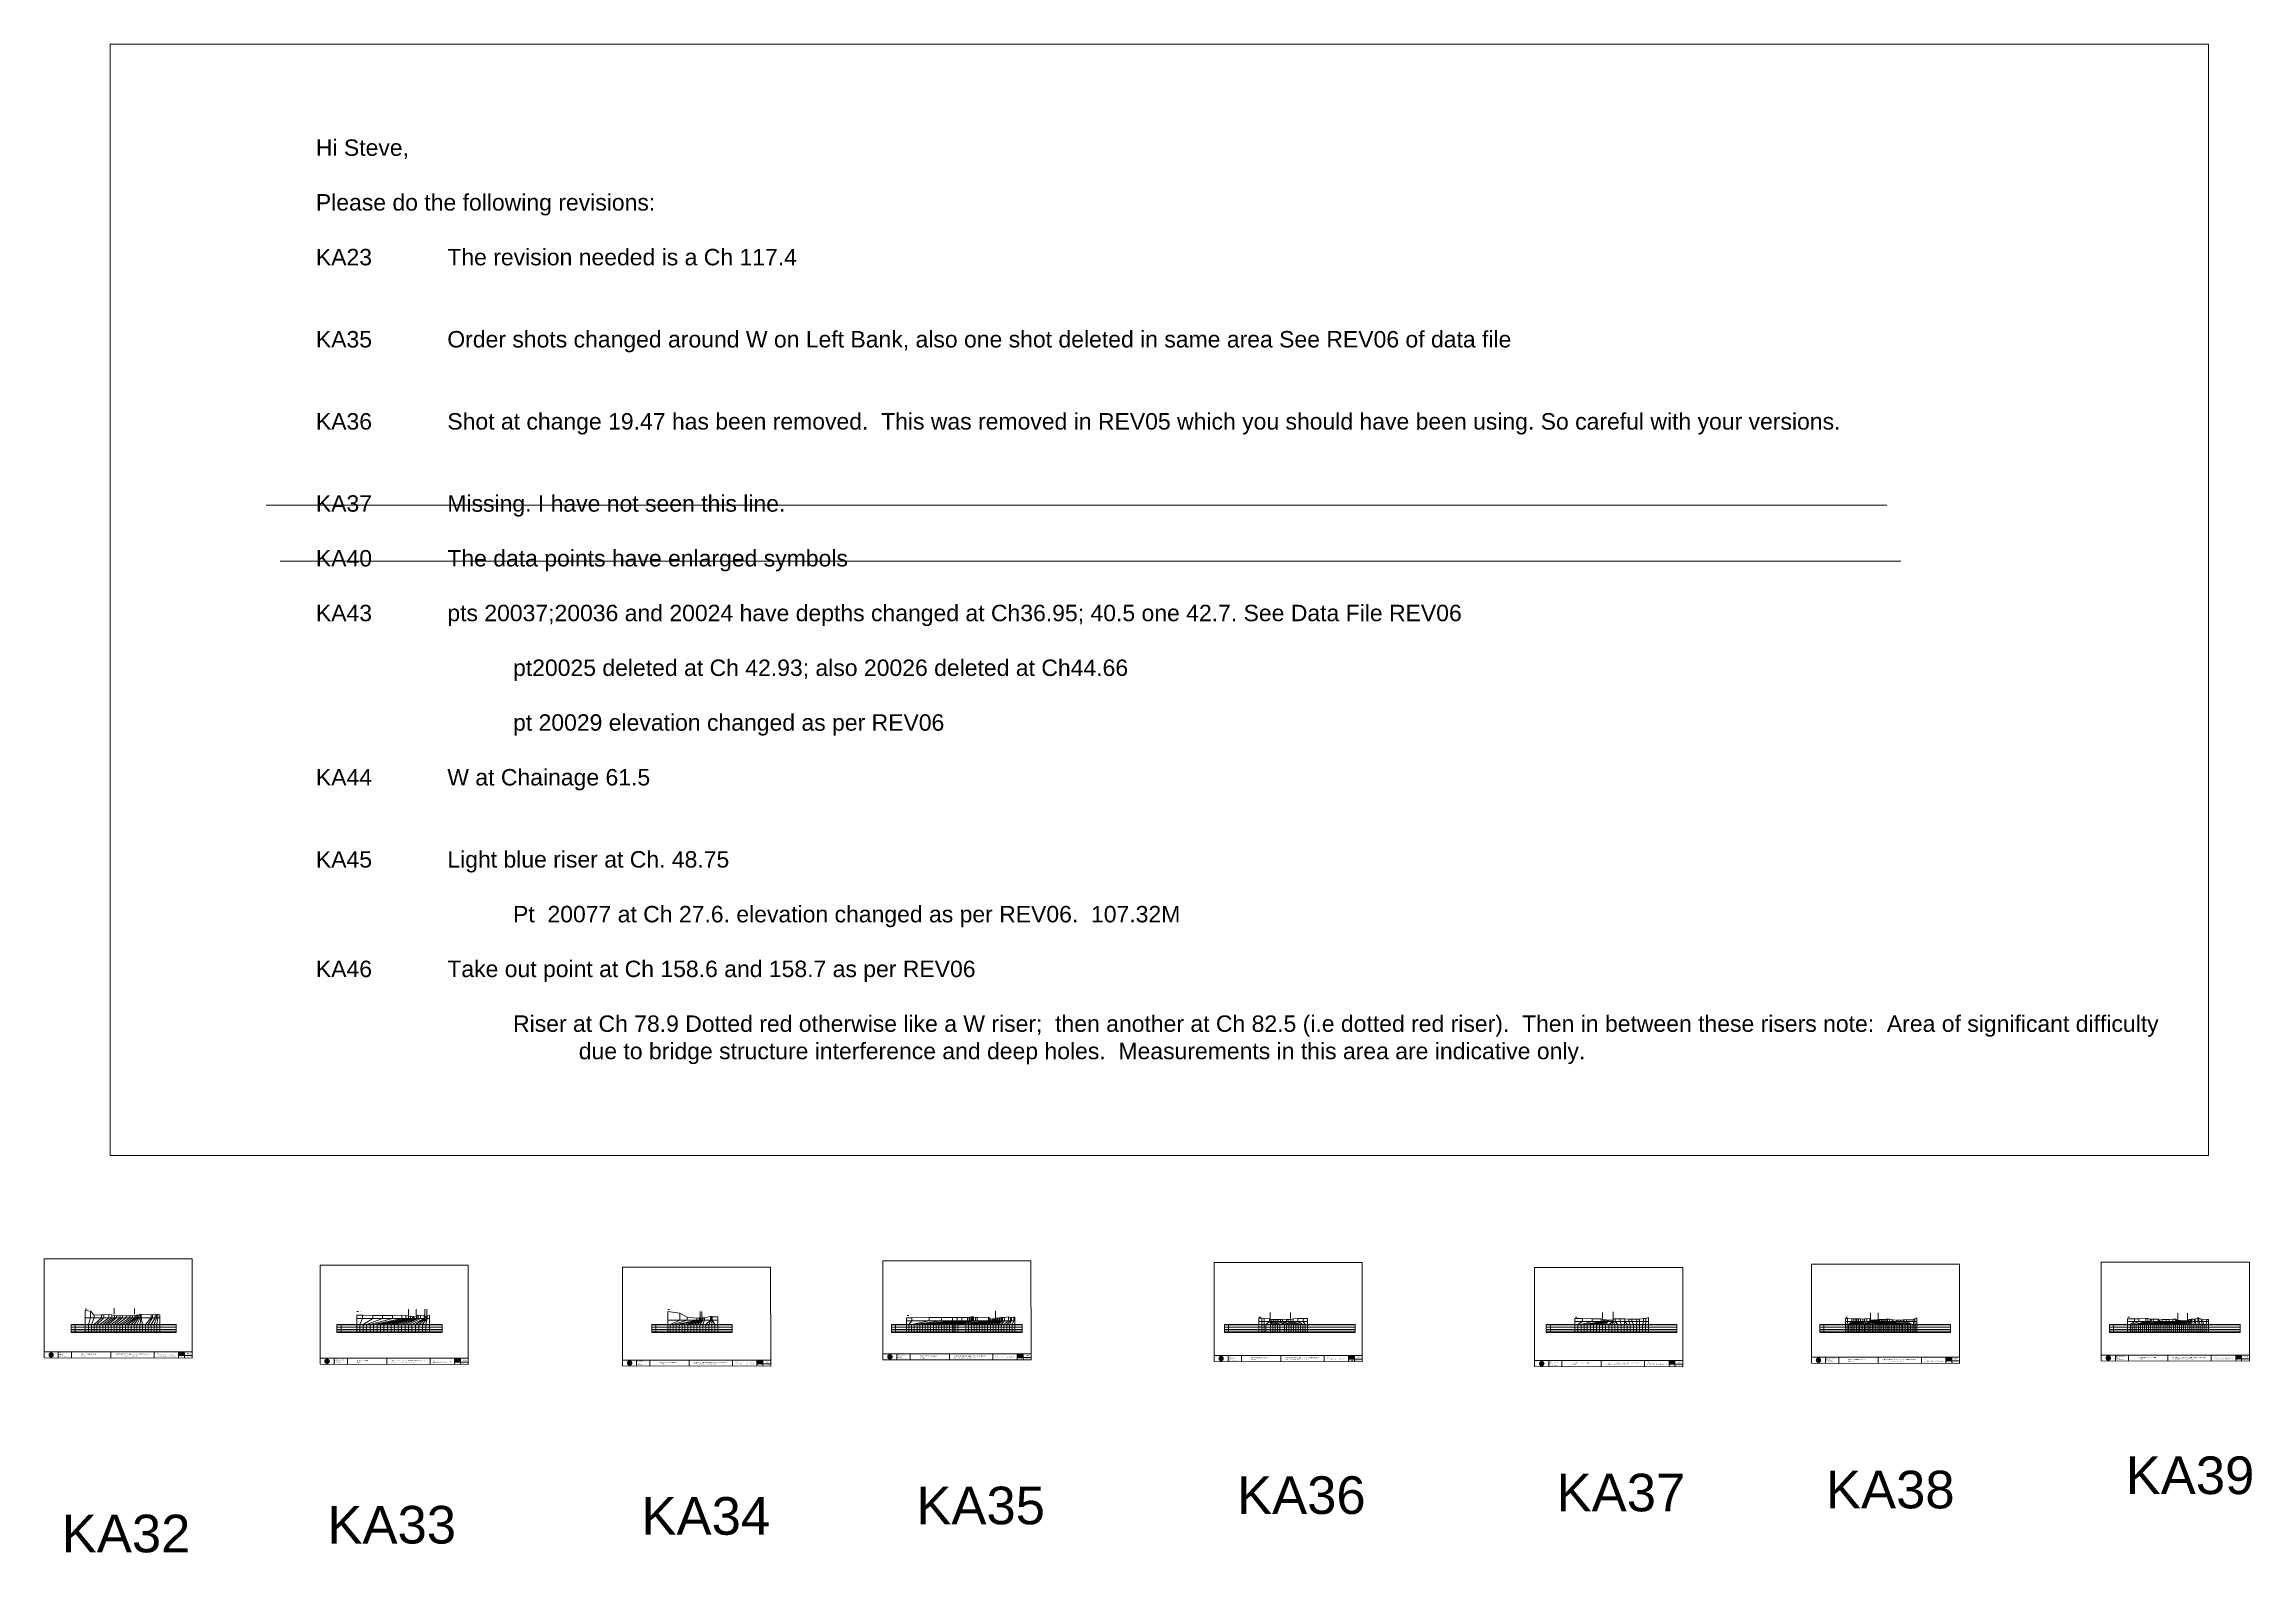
# Model space of a CAD drawing. Header units: millimetres. Extents: x -4102225 to 11595281, y -18031110 to 2286893.
# Drawn here: x 2435897 to 6187999, y -278542 to 2286893 of the extents above; entities that cross this region are included whole.
import ezdxf

# ---------------------------------------------------------------- set-up
doc = ezdxf.new("R2010")
doc.units = ezdxf.units.MM
doc.header["$PDMODE"] = 35
doc.header["$PDSIZE"] = 20
doc.layers.get('0').update_dxf_attribs({"lineweight": 0})
doc.layers.add('geo', color=7, linetype='Continuous', lineweight=0)
doc.styles.get("Standard").update_dxf_attribs({"font": 'arial.ttf'})

# ---------------------------------------------------------------- blocks, each defined once
blk = doc.blocks.new('Geomatics_Circle_SPT')
at = {"layer": 'geo', "color": 2, "linetype": 'Continuous', "lineweight": 0}
for p, q in [((-25, 5), (-5, 25)), ((0, 25), (-25, 0)), ((-25, -5), (5, 25)), ((5, -25), (-25, 5)), ((-25, 0), (0, -25)), ((-10, 23), (-23, 10)), ((10, 23), (-23, -10)), ((-23, 10), (10, -23)), ((-21, 14), (-14, 21)), ((-21, -14), (14, 21)), ((14, -21), (-21, 14)), ((0, 0), (-18, 18)), ((0, 0), (-18, -18)), ((-14, 21), (21, -14)), ((21, 14), (-14, -21)), ((23, -10), (-10, 23)), ((-10, -23), (23, 10)), ((-5, 25), (25, -5)), ((25, 5), (-5, -25)), ((25, 0), (0, 25)), ((0, 0), (18, 18)), ((0, 0), (18, -18)), ((0, -25), (25, 0)), ((5, 25), (25, 5)), ((23, 10), (10, 23)), ((14, 21), (21, 14)), ((18, 18), (18, 18)), ((-5, -25), (-25, -5)), ((-23, -10), (-10, -23)), ((-14, -21), (-21, -14)), ((-18, -18), (-18, -18)), ((25, -5), (5, -25)), ((5, -25), (5, -25)), ((10, -23), (23, -10)), ((21, -14), (14, -21)), ((18, -18), (18, -18))]:
    blk.add_line(p, q, dxfattribs=at)
at = {"layer": 'geo', "color": 1, "linetype": 'Continuous', "lineweight": 0}
for p, q in [((5, 25), (-25, 5)), ((-5, 25), (-25, -5)), ((-25, 0), (10, 23)), ((-25, 0), (-10, 23)), ((14, 21), (-25, -5)), ((-14, 21), (-25, 5)), ((21, 14), (-25, 5)), ((-21, 14), (-25, -5)), ((-25, 0), (23, 10)), ((-25, 0), (-23, 10)), ((0, 0), (-25, 5)), ((-25, 5), (-21, -14)), ((-25, 5), (-5, -25)), ((-25, 5), (14, -21)), ((-25, 5), (-25, 5)), ((0, 0), (-25, -5)), ((-23, -10), (-25, 0)), ((-10, -23), (-25, 0)), ((10, -23), (-25, 0)), ((-23, 10), (0, 25)), ((-23, -10), (0, 25)), ((-23, 10), (18, 18)), ((-23, -10), (18, 18)), ((-23, 10), (-18, 18)), ((-23, -10), (-18, 18)), ((-18, -18), (-23, 10)), ((0, -25), (-23, 10)), ((-23, 10), (18, -18)), ((-23, 10), (25, 0)), ((-23, 9), (-23, 9)), ((-23, -10), (25, 0)), ((-5, 25), (-21, 14)), ((5, 25), (-21, -14)), ((14, 21), (-21, 14)), ((-14, 21), (-21, -14)), ((0, 0), (-21, 14)), ((-21, 14), (-14, -21)), ((-21, 14), (5, -25)), ((-21, 14), (-21, 14)), ((25, 5), (-21, 14)), ((0, 0), (-21, -14)), ((-18, 18), (10, 23)), ((-18, 18), (-10, 23)), ((-18, -18), (10, 23)), ((-18, -18), (-10, 23)), ((-10, -23), (-18, 18)), ((-18, 18), (10, -23)), ((-18, 18), (23, -10)), ((-18, 18), (-18, 18)), ((-18, 18), (23, 10)), ((-18, -18), (23, 10)), ((5, 25), (-14, 21)), ((-5, 25), (-14, -21)), ((0, 0), (-14, 21)), ((-14, 21), (-5, -25)), ((-14, 21), (-14, 21)), ((25, -5), (-14, 21)), ((21, 14), (-14, 21)), ((-14, -21), (25, 5)), ((0, 0), (-14, -21)), ((-10, 23), (0, 25)), ((-10, -23), (0, 25)), ((-10, 23), (0, -25)), ((-10, 23), (18, -18)), ((-10, 23), (-10, 23)), ((-10, 23), (25, 0)), ((-10, 23), (18, 18)), ((-10, -23), (18, 18)), ((25, 0), (-10, -23)), ((0, 0), (-5, 25)), ((-5, 25), (-5, 25)), ((21, -14), (-5, 25)), ((25, 5), (-5, 25)), ((14, 21), (-5, 25)), ((-5, -25), (21, 14)), ((0, 0), (-5, -25)), ((0, 0), (5, 25)), ((0, 25), (10, -23)), ((0, 25), (0, 25)), ((0, 25), (23, -10)), ((0, 25), (23, 10)), ((0, 25), (10, 23)), ((0, -25), (10, 23)), ((0, 0), (14, 21)), ((0, 0), (21, 14)), ((23, 10), (0, -25)), ((0, 0), (25, 5)), ((0, 0), (5, -25)), ((0, 0), (14, -21)), ((0, 0), (21, -14)), ((0, 0), (25, -5)), ((14, -21), (5, 25)), ((25, -5), (5, 25)), ((21, 14), (5, 25)), ((5, 25), (5, 25)), ((5, -25), (14, 21)), ((5, -25), (25, 5)), ((9, 23), (9, 23)), ((10, 23), (18, -18)), ((10, 23), (25, 0)), ((10, 23), (18, 18)), ((18, 18), (10, -23)), ((25, 0), (10, -23)), ((21, -14), (14, 21)), ((25, 5), (14, 21)), ((14, 21), (14, 21)), ((14, -21), (21, 14)), ((18, 18), (23, -10)), ((18, 18), (23, 10)), ((18, 18), (18, 18)), ((23, 10), (18, -18)), ((25, -5), (21, 14)), ((21, 14), (21, 14)), ((21, -14), (25, 5)), ((23, 10), (25, 0)), ((23, 10), (23, 10)), ((25, 0), (23, -10)), ((25, 5), (25, 5)), ((25, 0), (25, 0)), ((-25, 0), (-25, 0)), ((-25, 0), (23, -10)), ((-25, -5), (-25, -5)), ((-25, -5), (-14, -21)), ((-25, -5), (5, -25)), ((-25, -5), (21, -14)), ((-23, -10), (-23, -10)), ((-18, -18), (-23, -10)), ((0, -25), (-23, -10)), ((18, -18), (-23, -10)), ((-21, -14), (25, -5)), ((-21, -14), (-21, -14)), ((-21, -14), (-5, -25)), ((-21, -14), (14, -21)), ((23, -10), (-18, -18)), ((-18, -18), (-18, -18)), ((-10, -23), (-18, -18)), ((10, -23), (-18, -18)), ((-14, -21), (21, -14)), ((-14, -21), (-14, -21)), ((-14, -21), (5, -25)), ((18, -18), (-10, -23)), ((0, -25), (-10, -23)), ((-9, -23), (-9, -23)), ((-5, -25), (25, -5)), ((-5, -25), (14, -21)), ((-5, -25), (-5, -25)), ((23, -10), (0, -25)), ((10, -23), (0, -25)), ((0, -25), (0, -25)), ((5, -25), (21, -14)), ((5, -25), (5, -25)), ((18, -18), (10, -23)), ((10, -23), (10, -23)), ((14, -21), (25, -5)), ((14, -21), (14, -21)), ((23, -10), (18, -18)), ((18, -18), (18, -18)), ((21, -14), (21, -14)), ((23, -9), (23, -9)), ((25, -5), (25, -5))]:
    blk.add_line(p, q, dxfattribs=at)
at = {"layer": 'geo', "color": 114, "linetype": 'Continuous', "lineweight": 0}
for p, q in [((-25, 5), (14, 21)), ((18, 18), (-25, 0)), ((-25, -5), (21, 14)), ((-14, -21), (-25, 5)), ((10, 23), (-23, 10)), ((0, 0), (-23, 10)), ((-23, 10), (-10, -23)), ((0, 0), (-23, -10)), ((-21, 14), (5, 25)), ((-5, -25), (-21, 14)), ((25, 5), (-21, -14)), ((0, 25), (-18, 18)), ((-18, 18), (0, -25)), ((-14, 21), (-5, 25)), ((5, -25), (-14, 21)), ((0, 0), (-10, 23)), ((0, 0), (-10, -23)), ((-5, 25), (14, -21)), ((18, -18), (0, 25)), ((0, 0), (10, 23)), ((0, 0), (23, 10)), ((0, 0), (10, -23)), ((0, 0), (23, -10)), ((5, 25), (21, -14)), ((23, -10), (10, 23)), ((14, 21), (25, -5)), ((25, 0), (18, 18)), ((21, 14), (25, 5)), ((-25, 0), (-18, -18)), ((-21, -14), (-25, -5)), ((-18, -18), (25, 0)), ((25, -5), (-14, -21)), ((-10, -23), (23, -10)), ((21, -14), (-5, -25)), ((0, -25), (18, -18)), ((14, -21), (5, -25))]:
    blk.add_line(p, q, dxfattribs=at)
at = {"layer": 'geo', "color": 250, "linetype": 'Continuous', "lineweight": 0}
for p, q in [((25, 5), (-25, 5)), ((-25, 5), (-25, -5)), ((0, 0), (-25, 0)), ((-23, 10), (23, 10)), ((-23, 10), (-23, 10)), ((-23, -10), (-23, 10)), ((21, 14), (-21, 14)), ((-21, 14), (-21, -14)), ((-18, 18), (18, 18)), ((-18, -18), (-18, 18)), ((-14, 21), (-14, 21)), ((14, 21), (-14, 21)), ((-14, 21), (-14, -21)), ((-10, 23), (10, 23)), ((-10, -23), (-10, 23)), ((-5, 25), (5, 25)), ((-5, 25), (-5, -25)), ((0, 0), (0, 25)), ((0, 0), (0, -25)), ((0, 0), (25, 0)), ((5, 25), (5, -25)), ((10, -23), (10, 23)), ((14, 21), (14, -21)), ((18, -18), (18, 18)), ((21, 14), (21, 14)), ((21, -14), (21, 14)), ((23, 10), (23, -10)), ((25, 5), (25, 5)), ((25, -5), (25, 5)), ((-25, -5), (25, -5)), ((23, -10), (-23, -10)), ((-21, -14), (21, -14)), ((18, -18), (-18, -18)), ((-14, -21), (14, -21)), ((10, -23), (-10, -23)), ((-5, -25), (5, -25))]:
    blk.add_line(p, q, dxfattribs=at)
blk = doc.blocks.new('GeomaticsNZ TITLE BLOCK')
at = {"color": 7, "linetype": 'Continuous', "lineweight": 0}
for p, q in [((0, 95), (0, 1579)), ((0, 1579), (2363, 1579)), ((2363, 1579), (2364, 95)), ((2364, 95), (0, 95)), ((0, 95), (0, 0)), ((0, 0), (2364, -4)), ((16, 95), (2364, 95)), ((224, 95), (224, 0)), ((2364, 95), (383, 95)), ((436, 95), (436, -1)), ((1063, 95), (1063, -2)), ((1755, 95), (1755, -3)), ((2144, 95), (2144, -3)), ((2144, 82), (2239, 82)), ((2144, 71), (2239, 71)), ((2144, 60), (2239, 60)), ((2144, 49), (2239, 49)), ((2144, 35), (2364, 35)), ((2212, 95), (2212, 36)), ((2239, 95), (2239, -3)), ((2364, -4), (2364, 95))]:
    blk.add_line(p, q, dxfattribs=at)
at = {"color": 7, "linetype": 'Continuous', "lineweight": 0, "xscale": 1.36, "yscale": 1.36, "zscale": 1.36}
blk.add_blockref('Geomatics_Circle_SPT', (112, 46), dxfattribs=at)
at = {"color": 7, "linetype": 'Continuous', "lineweight": 0}
for s, p in [('PK&RR', (2213, 85)), ('ST', (2220, 64)), ('PK', (2220, 51))]:
    blk.add_text(s, height=5, dxfattribs=at).set_placement(p)
at = {"color": 7, "linetype": 'Continuous', "lineweight": 0, "attachment_point": 1}
for s, width, heights, insert, char_height in [('{\\C256;Geomatics N.Z. LTD                   }', 125.08, [15.8], (69, 50), 7), ('{\\C256;GEOMATICS N.Z. LTD                   \\PTELEPHONE:  M 021 023 6 00 55;\\PPO BOX 2177\\PSOUTH DUNEDIN\\PDUNEDIN 9044\\PEmail: geomaticsnz@gmail.com}', 3535.73, [94.7], (234, 83), 7), ('{\\C256;OTAGO REGIONAL COUNCIL\\PDunedin}', 3535.73, [0], (589, 64), 15), ('{\\C256;SURVEY OF THE KAKANUI AND KAURU RIVERS 2021}', 3535.73, [0], (1134, 64), 15), ('{\\C256;ELEVATIONS ARE SHOWN IN LOCAL OTAGO DATUM}', 3535.73, [0], (1134, 35), 10), ('{\\C256;Surveyed by:}', 3535.73, [0], (2145, 92), 7), ('{\\C256;Checked by:}', 3535.73, [0], (2145, 59), 7), ('{\\C256;Approved by:}', 3535.73, [0], (2145, 46), 7), ('{\\C256;JOB No 0032021}', 3535.73, [0], (2145, 21), 7), ('{\\C256;Drawn by:}', 3535.73, [0], (2146, 70), 7), ('{\\C256;Drawn:16-JUNE-2021}', 3535.73, [0], (2245, 21), 7)]:
    blk.add_mtext_dynamic_manual_height_columns(s, width=width, gutter_width=159, heights=heights, dxfattribs=dict(at, insert=insert, char_height=char_height))

msp = doc.modelspace()

# ---------------------------------------------------------------- linework, layer by layer
at = {"color": 40, "linetype": 'Continuous', "lineweight": 0, "true_color": 0xf8d731}
for p, q in [((2813439, 1502735), (5567362, 1502735)), ((2837281, 1407982), (5591204, 1407982)), ((3981739, 96176), (3981739, 110000))]:
    msp.add_line(p, q, dxfattribs=at)
at = {"color": 1, "lineweight": 0}
for p, q in [((2505612, 135711), (2508519, 135711)), ((2967386, 132101), (2970293, 132101)), ((3495910, 135431), (3498816, 135431)), ((3902362, 125192), (3905268, 125192)), ((4500113, 122252), (4503020, 122252)), ((5038576, 122252), (5041482, 122252)), ((5497739, 122252), (5500646, 122252)), ((5977382, 122252), (5980289, 122252))]:
    msp.add_line(p, q, dxfattribs=at)
at = {"lineweight": 0}
for p, q in [((2505674, 133541), (2505674, 96176)), ((2505674, 121260), (2632276, 121260)), ((2514386, 121260), (2511353, 110000)), ((2514386, 132431), (2514386, 121260)), ((2520988, 121260), (2516200, 110000)), ((2533152, 121260), (2520883, 110000)), ((2520988, 125921), (2520988, 121260)), ((2537470, 121260), (2525591, 110000)), ((2545708, 121260), (2530515, 110000)), ((2533152, 126020), (2533152, 121260)), ((2550703, 121260), (2535791, 110000)), ((2537470, 126230), (2537470, 121260)), ((2555397, 121260), (2540235, 110000)), ((2558944, 121260), (2544973, 110000)), ((2545708, 126790), (2545708, 121260)), ((2565060, 121260), (2549955, 110000)), ((2550703, 125929), (2550703, 121260)), ((2568930, 121260), (2554781, 110000)), ((2555397, 125009), (2555397, 121260)), ((2558944, 124549), (2558944, 121260)), ((2575453, 121260), (2559627, 110000)), ((2581541, 121260), (2564444, 110000)), ((2565060, 124579), (2565060, 121260)), ((2568930, 124819), (2568930, 121260)), ((2586090, 121260), (2569256, 110000)), ((2589935, 121260), (2574115, 110000)), ((2575453, 124758), (2575453, 121260)), ((2592470, 121260), (2578844, 110000)), ((2581541, 124608), (2581541, 121260)), ((2594761, 121260), (2583755, 110000)), ((2586090, 124718), (2586090, 121260)), ((2597014, 121260), (2588652, 110000)), ((2589935, 124968), (2589935, 121260)), ((2592470, 125448), (2592470, 121260)), ((2599252, 121260), (2593488, 110000)), ((2594761, 125398), (2594761, 121260)), ((2597014, 126378), (2597014, 121260)), ((2600553, 121260), (2598328, 110000)), ((2599252, 127407), (2599252, 121260)), ((2600553, 126937), (2600553, 121260)), ((2600843, 127057), (2600843, 121260)), ((2600843, 121260), (2603187, 110000)), ((2618040, 121260), (2608169, 110000)), ((2620099, 121260), (2612944, 110000)), ((2624552, 121260), (2617699, 110000)), ((2618040, 126287), (2618040, 121260)), ((2620099, 126577), (2620099, 121260)), ((2626865, 121260), (2622675, 110000)), ((2624552, 126266), (2624552, 121260)), ((2626865, 126596), (2626865, 121260)), ((2629228, 121260), (2627548, 110000)), ((2629228, 127126), (2629228, 121260)), ((2632276, 126116), (2632276, 96176)), ((5037626, 120079), (5037626, 96176)), ((5037626, 115149), (5162669, 115149)), ((5050623, 115149), (5042750, 110000)), ((5067095, 115149), (5047900, 110000)), ((5050623, 119750), (5050623, 115149)), ((5082352, 115149), (5053256, 110000)), ((5085339, 115149), (5063729, 110000)), ((5067095, 119340), (5067095, 115149)), ((5088033, 115149), (5068844, 110000)), ((5090807, 115149), (5074020, 110000)), ((5092699, 115149), (5079308, 110000)), ((5082352, 119171), (5082352, 115149)), ((5093746, 115149), (5084478, 110000)), ((5084617, 120037), (5084617, 130396)), ((5084687, 118131), (5084687, 115149)), ((5085339, 117991), (5085339, 115149)), ((5088033, 117681), (5088033, 115149)), ((5094228, 115149), (5089748, 110000)), ((5090807, 117431), (5090807, 115149)), ((5092699, 117171), (5092699, 115149)), ((5093746, 117031), (5093746, 115149)), ((5094228, 116941), (5094228, 115149)), ((5102084, 115149), (5094898, 110000)), ((5102311, 115149), (5100406, 110000)), ((5102084, 117331), (5102084, 115149)), ((5102265, 119643), (5102265, 131426)), ((5102311, 118171), (5102311, 115149)), ((5102542, 119491), (5102542, 115149)), ((5102542, 115149), (5105491, 110000)), ((5106089, 119621), (5106089, 115149)), ((5106089, 115149), (5110517, 110000)), ((5114274, 119492), (5114274, 115149)), ((5114274, 115149), (5115949, 110000)), ((5122098, 115149), (5121086, 110000)), ((5122098, 119402), (5122098, 115149)), ((5122276, 119582), (5122276, 115149)), ((5122276, 115149), (5126192, 110000)), ((5129124, 118622), (5129124, 115149)), ((5129124, 115149), (5131637, 110000)), ((5134338, 118792), (5134338, 115149)), ((5134338, 115149), (5136855, 110000)), ((5142959, 115149), (5141977, 110000)), ((5142959, 118713), (5142959, 115149)), ((5147250, 115149), (5147076, 110000)), ((5147250, 118613), (5147250, 115149)), ((5154238, 115149), (5152488, 110000)), ((5154238, 120003), (5154238, 115149)), ((5158233, 115149), (5157574, 110000)), ((5158233, 119903), (5158233, 115149)), ((5162669, 121533), (5162669, 96176)), ((5976914, 119389), (5976914, 96176)), ((5976914, 115149), (6114235, 115149)), ((5988621, 115149), (5981494, 110000)), ((5995644, 115149), (5984567, 110000)), ((6007846, 115149), (5988076, 110000)), ((5988621, 119590), (5988621, 115149)), ((6011321, 115149), (5991612, 110000)), ((6015339, 115149), (5995094, 110000)), ((5995644, 119590), (5995644, 115149)), ((6016853, 115149), (5998631, 110000)), ((6020925, 115149), (6002167, 110000)), ((6028836, 115149), (6005787, 110000)), ((6007846, 119781), (6007846, 115149)), ((6031140, 115149), (6009030, 110000)), ((6011321, 119741), (6011321, 115149)), ((6035368, 115149), (6012637, 110000)), ((6015339, 119121), (6015339, 115149)), ((6042268, 115149), (6015994, 110000)), ((6016853, 118821), (6016853, 115149)), ((6047607, 115149), (6019466, 110000)), ((6020925, 119061), (6020925, 115149)), ((6053728, 115149), (6022995, 110000)), ((6058321, 115149), (6026465, 110000)), ((6028836, 118622), (6028836, 115149)), ((6059708, 115149), (6030021, 110000)), ((6031140, 117242), (6031140, 115149)), ((6061779, 115149), (6033565, 110000)), ((6035368, 118302), (6035368, 115149)), ((6063045, 115149), (6040572, 110000)), ((6042268, 118363), (6042268, 115149)), ((6064150, 115149), (6043999, 110000)), ((6066704, 115149), (6047521, 110000)), ((6047607, 118513), (6047607, 115149)), ((6069388, 115149), (6051018, 110000)), ((6053728, 118663), (6053728, 115149)), ((6071727, 115149), (6054595, 110000)), ((6073055, 115149), (6058119, 110000)), ((6058321, 118934), (6058321, 115149)), ((6059708, 117954), (6059708, 115149)), ((6074077, 115149), (6061637, 110000)), ((6061779, 117514), (6061779, 115149)), ((6062027, 117114), (6062027, 115149)), ((6062062, 118681), (6062062, 129040)), ((6063045, 116424), (6063045, 115149)), ((6064150, 116434), (6064150, 115149)), ((6066704, 116484), (6066704, 115149)), ((6069388, 116224), (6069388, 115149)), ((6071727, 116264), (6071727, 115149)), ((6071727, 116264), (6071727, 115149)), ((6079692, 115149), (6072047, 110000)), ((6073055, 116045), (6073055, 115149)), ((6074077, 115985), (6074077, 115149)), ((6081465, 115149), (6075517, 110000)), ((6078796, 118545), (6078796, 128904)), ((6083637, 115149), (6079075, 110000)), ((6079692, 117965), (6079692, 115149)), ((6081465, 118525), (6081465, 115149)), ((6084668, 115149), (6082700, 110000)), ((6083637, 118365), (6083637, 115149)), ((6084668, 118755), (6084668, 115149)), ((6086167, 118855), (6086167, 115149)), ((6086167, 115149), (6086167, 110000)), ((6090484, 115149), (6089624, 110000)), ((6090484, 118576), (6090484, 115149)), ((6091933, 118906), (6091933, 115149)), ((6091933, 115149), (6093211, 110000)), ((6096350, 120916), (6096350, 115149)), ((6096350, 115149), (6096550, 110000)), ((6097639, 121106), (6097639, 115149)), ((6097639, 115149), (6100006, 110000)), ((6101841, 118936), (6103697, 110000)), ((6102664, 118586), (6107182, 110000)), ((6111543, 118487), (6110609, 110061)), ((6114235, 118337), (6114235, 96176)), ((2481644, 110000), (2660213, 110000)), ((2481644, 109154), (2660213, 109154)), ((2481644, 105002), (2660213, 105002)), ((2481644, 101057), (2660213, 101057)), ((2481644, 98407), (2660213, 98407)), ((2481644, 96176), (2660213, 96176)), ((2511353, 96176), (2511353, 110000)), ((2516200, 96176), (2516200, 110000)), ((2520883, 96176), (2520883, 110000)), ((2525591, 96176), (2525591, 110000)), ((2530515, 96176), (2530515, 110000)), ((2535791, 96176), (2535791, 110000)), ((2540235, 96176), (2540235, 110000)), ((2544973, 96176), (2544973, 110000)), ((2549955, 96176), (2549955, 110000)), ((2554781, 96176), (2554781, 110000)), ((2559627, 96176), (2559627, 110000)), ((2564444, 96176), (2564444, 110000)), ((2569256, 96176), (2569256, 110000)), ((2574115, 96176), (2574115, 110000)), ((2578844, 96176), (2578844, 110000)), ((2583755, 96176), (2583755, 110000)), ((2588652, 96176), (2588652, 110000)), ((2593488, 96176), (2593488, 110000)), ((2597014, 109154), (2597014, 109149)), ((2598328, 96176), (2598328, 110000)), ((2603187, 96176), (2603187, 110000)), ((2608169, 96176), (2608169, 110000)), ((2612944, 96176), (2612944, 110000)), ((2617699, 96176), (2617699, 110000)), ((2622675, 96176), (2622675, 110000)), ((2627548, 96176), (2627548, 110000)), ((2933592, 110000), (3112162, 110000)), ((2933592, 109154), (3112162, 109154)), ((2933592, 105002), (3112162, 105002)), ((2933592, 101057), (3112162, 101057)), ((2933592, 98407), (3112162, 98407)), ((2933592, 96176), (3112162, 96176)), ((3468402, 110000), (3605298, 110000)), ((3468402, 109154), (3605298, 109154)), ((3468402, 105002), (3605298, 105002)), ((3468402, 101057), (3605298, 101057)), ((3468402, 98407), (3605298, 98407)), ((3468402, 96176), (3605298, 96176)), ((3876009, 109154), (4097984, 109154)), ((3876009, 105002), (4097984, 105002)), ((3876009, 101057), (4097984, 101057)), ((3876009, 98407), (4097984, 98407)), ((3876009, 96176), (4097984, 96176)), ((4441989, 110000), (4663964, 110000)), ((4441989, 109154), (4663964, 109154)), ((4441989, 105002), (4663964, 105002)), ((4441989, 101057), (4663964, 101057)), ((4441989, 98497), (4663964, 98497)), ((4441989, 96176), (4663964, 96176)), ((4988915, 110000), (4988915, 96303)), ((4988915, 110000), (5210890, 110000)), ((4988915, 109154), (5210890, 109154)), ((4988915, 105002), (5210890, 105002)), ((4988915, 101057), (5210890, 101057)), ((4988915, 98497), (5210890, 98497)), ((4988915, 96176), (5210890, 96176)), ((4995818, 110000), (4995818, 96176)), ((5042750, 96176), (5042750, 110000)), ((5047900, 96176), (5047900, 110000)), ((5053256, 96176), (5053256, 110000)), ((5058434, 96176), (5058434, 110000)), ((5063729, 96176), (5063729, 110000)), ((5068844, 96176), (5068844, 110000)), ((5074020, 96176), (5074020, 110000)), ((5079308, 96176), (5079308, 110000)), ((5084478, 96176), (5084478, 110000)), ((5089748, 96176), (5089748, 110000)), ((5094898, 96176), (5094898, 110000)), ((5100406, 96176), (5100406, 110000)), ((5105491, 96176), (5105491, 110000)), ((5110517, 96176), (5110517, 110000)), ((5115949, 96176), (5115949, 110000)), ((5121086, 96176), (5121086, 110000)), ((5126192, 96176), (5126192, 110000)), ((5131637, 96176), (5131637, 110000)), ((5136855, 96176), (5136855, 110000)), ((5141977, 96176), (5141977, 110000)), ((5147076, 96176), (5147076, 110000)), ((5152488, 96176), (5152488, 110000)), ((5157574, 96176), (5157574, 110000)), ((5210890, 110000), (5210890, 96176)), ((5945943, 110000), (5945943, 96303)), ((5945943, 110000), (6167918, 110000)), ((5945943, 109154), (6167918, 109154)), ((5945943, 105002), (6167918, 105002)), ((5945943, 101057), (6167918, 101057)), ((5945943, 98497), (6167918, 98497)), ((5945943, 96176), (6167918, 96176)), ((5952846, 110000), (5952846, 96176)), ((5981494, 96176), (5981494, 110000)), ((5984567, 96176), (5984567, 110000)), ((5988076, 96176), (5988076, 110000)), ((5991612, 96176), (5991612, 110000)), ((5995094, 96176), (5995094, 110000)), ((5998631, 96176), (5998631, 110000)), ((6002167, 96176), (6002167, 110000)), ((6005787, 96176), (6005787, 110000)), ((6009030, 96176), (6009030, 110000)), ((6012637, 96176), (6012637, 110000)), ((6015994, 96176), (6015994, 110000)), ((6019466, 96176), (6019466, 110000)), ((6022995, 96176), (6022995, 110000)), ((6026465, 96176), (6026465, 110000)), ((6030021, 96176), (6030021, 110000)), ((6033565, 96176), (6033565, 110000)), ((6037061, 96176), (6037061, 110000)), ((6040572, 96176), (6040572, 110000)), ((6043999, 96176), (6043999, 110000)), ((6047521, 96176), (6047521, 110000)), ((6051018, 96176), (6051018, 110000)), ((6054595, 96176), (6054595, 110000)), ((6058119, 96176), (6058119, 110000)), ((6061637, 96176), (6061637, 110000)), ((6065051, 96176), (6065051, 110000)), ((6068556, 96176), (6068556, 110000)), ((6072047, 96176), (6072047, 110000)), ((6075517, 96176), (6075517, 110000)), ((6079075, 96176), (6079075, 110000)), ((6082700, 96176), (6082700, 110000)), ((6086177, 96176), (6086177, 110000)), ((6089624, 96176), (6089624, 110000)), ((6093211, 96176), (6093211, 110000)), ((6096550, 96176), (6096550, 110000)), ((6100006, 96176), (6100006, 110000)), ((6103697, 96176), (6103697, 110000)), ((6107182, 96176), (6107182, 110000)), ((6110609, 96176), (6110609, 110000)), ((6167918, 110000), (6167918, 96176))]:
    msp.add_line(p, q, dxfattribs=at)
at = {"color": 7, "lineweight": 0}
for p, q in [((2555103, 127594), (2555103, 137506)), ((2589714, 127077), (2589714, 136990)), ((3550765, 121647), (3550765, 132006)), ((3553793, 121725), (3553793, 132150)), ((4052679, 120543), (4052679, 133075)), ((4519455, 118990), (4519455, 130230)), ((4554356, 119716), (4554356, 130075)), ((5497521, 120194), (5497521, 96176)), ((5497521, 115149), (5618782, 115149)), ((5500572, 115149), (5500110, 110000)), ((5500572, 120084), (5500572, 115149)), ((5508201, 115149), (5502651, 110000)), ((5511590, 115149), (5505374, 110000)), ((5514715, 115149), (5508032, 110000)), ((5508201, 119224), (5508201, 115149)), ((5516917, 115149), (5510624, 110000)), ((5511590, 119214), (5511590, 115149)), ((5519463, 115149), (5513380, 110000)), ((5514715, 119464), (5514715, 115149)), ((5523009, 115149), (5516038, 110000)), ((5516917, 119584), (5516917, 115149)), ((5526747, 115149), (5518757, 110000)), ((5519463, 119584), (5519463, 115149)), ((5529845, 115149), (5521409, 110000)), ((5523032, 119414), (5523032, 115149)), ((5533480, 115149), (5524062, 110000)), ((5526747, 119114), (5526747, 115149)), ((5538704, 115149), (5526816, 110000)), ((5539223, 115149), (5529515, 110000)), ((5529845, 119584), (5529845, 115149)), ((5539583, 115149), (5532174, 110000)), ((5533480, 119515), (5533480, 115149)), ((5540445, 115149), (5537609, 110000)), ((5538704, 119915), (5538704, 115149)), ((5539223, 119185), (5539223, 115149)), ((5539583, 117935), (5539583, 115149)), ((5539764, 117905), (5539764, 115149)), ((5539811, 119185), (5539811, 129544)), ((5541510, 115149), (5540406, 110000)), ((5540445, 117635), (5540445, 115149)), ((5541510, 117385), (5541510, 115149)), ((5542381, 116985), (5542381, 115149)), ((5542381, 115149), (5543104, 110000)), ((5543384, 116895), (5543384, 115149)), ((5543384, 115149), (5545744, 110000)), ((5544771, 117055), (5544771, 115149)), ((5544771, 115149), (5548443, 110000)), ((5546605, 117405), (5546605, 115149)), ((5546605, 115149), (5551200, 110000)), ((5547395, 117515), (5547395, 115149)), ((5547395, 115149), (5553879, 110000)), ((5548660, 117385), (5548660, 115149)), ((5548660, 115149), (5556539, 110000)), ((5550357, 117755), (5550357, 115149)), ((5550357, 115149), (5559364, 110000)), ((5551992, 117865), (5551992, 115149)), ((5552964, 119075), (5552964, 129434)), ((5553030, 117915), (5553030, 115149)), ((5553030, 115149), (5564629, 110000)), ((5554495, 118235), (5554495, 115149)), ((5554539, 115149), (5567429, 110000)), ((5555749, 118305), (5555749, 115149)), ((5555749, 115149), (5570111, 110000)), ((5558473, 118365), (5558473, 115149)), ((5558473, 115149), (5572832, 110000)), ((5561100, 118365), (5561100, 115149)), ((5561100, 115149), (5575435, 110000)), ((5561497, 118425), (5561497, 115149)), ((5561497, 115149), (5578274, 110000)), ((5564129, 118445), (5564129, 115149)), ((5564129, 115149), (5580858, 110000)), ((5566275, 118665), (5566275, 115149)), ((5566275, 115149), (5583657, 110000)), ((5569039, 118665), (5569039, 115149)), ((5569039, 115149), (5586339, 110000)), ((5572212, 118695), (5572212, 115149)), ((5572212, 115149), (5589080, 110000)), ((5576518, 118365), (5576518, 115149)), ((5576518, 115149), (5591756, 110000)), ((5577593, 117935), (5577593, 115149)), ((5577593, 115149), (5594384, 110000)), ((5583851, 117296), (5583851, 115149)), ((5583851, 115149), (5597110, 110000)), ((5584132, 117086), (5584132, 115149)), ((5584132, 115149), (5599773, 110000)), ((5591470, 117326), (5591470, 115149)), ((5591470, 115149), (5602553, 110000)), ((5595652, 117776), (5595652, 115149)), ((5595652, 115149), (5605146, 110000)), ((5596867, 118416), (5596867, 115149)), ((5596867, 115149), (5607944, 110000)), ((5600907, 117616), (5600907, 115149)), ((5600907, 115149), (5610627, 110000)), ((5612132, 117926), (5612132, 115149)), ((5612132, 115149), (5613345, 110000)), ((5614989, 119636), (5614989, 115149)), ((5614989, 115149), (5616008, 110000)), ((5618782, 121016), (5618782, 96176)), ((2488546, 110000), (2488546, 96176)), ((2660213, 110000), (2660213, 96176)), ((2940495, 110000), (2940495, 96176)), ((3475304, 110000), (3475304, 96176)), ((3882912, 110000), (3882912, 96176)), ((4448892, 110000), (4448892, 96176)), ((5453688, 110000), (5675663, 110000)), ((5453688, 109154), (5675663, 109154)), ((5453688, 105002), (5675663, 105002)), ((5453688, 101057), (5675663, 101057)), ((5453688, 98497), (5675663, 98497)), ((5453688, 96176), (5675663, 96176)), ((5460591, 110000), (5460591, 96176)), ((5500110, 96176), (5500110, 110000)), ((5502651, 96176), (5502651, 110000)), ((5505374, 96176), (5505374, 110000)), ((5508032, 96176), (5508032, 110000)), ((5510624, 96176), (5510624, 110000)), ((5513380, 96176), (5513380, 110000)), ((5516038, 96176), (5516038, 110000)), ((5518757, 96176), (5518757, 110000)), ((5521409, 96176), (5521409, 110000)), ((5524062, 96176), (5524062, 110000)), ((5526816, 96176), (5526816, 110000)), ((5529515, 96176), (5529515, 110000)), ((5532174, 96176), (5532174, 110000)), ((5537609, 96176), (5537609, 110000)), ((5540406, 96176), (5540406, 110000)), ((5543104, 96176), (5543104, 110000)), ((5545744, 96176), (5545744, 110000)), ((5548443, 96176), (5548443, 110000)), ((5551200, 96176), (5551200, 110000)), ((5553879, 96176), (5553879, 110000)), ((5556539, 96176), (5556539, 110000)), ((5559335, 96176), (5559335, 110000)), ((5564629, 96176), (5564629, 110000)), ((5567429, 96176), (5567429, 110000)), ((5570111, 96176), (5570111, 110000)), ((5572832, 96176), (5572832, 110000)), ((5575435, 96176), (5575435, 110000)), ((5578274, 96176), (5578274, 110000)), ((5580858, 96176), (5580858, 110000)), ((5583657, 96176), (5583657, 110000)), ((5586339, 96176), (5586339, 110000)), ((5589080, 96176), (5589080, 110000)), ((5591756, 96176), (5591756, 110000)), ((5594384, 96176), (5594384, 110000)), ((5597110, 96176), (5597110, 110000)), ((5599773, 96176), (5599773, 110000)), ((5602553, 96176), (5602553, 110000)), ((5605146, 96176), (5605146, 110000)), ((5607944, 96176), (5607944, 110000)), ((5610627, 96176), (5610627, 110000)), ((5613345, 96176), (5613345, 110000)), ((5616008, 96176), (5616008, 110000)), ((5675663, 110000), (5675663, 96176))]:
    msp.add_line(p, q, dxfattribs=at)
for p, q in [((2967071, 125436), (2967071, 96176)), ((2967071, 119708), (3090705, 119708)), ((2977111, 119708), (2972541, 110000)), ((2977111, 125435), (2977111, 119708)), ((2994639, 119708), (2978060, 110000)), ((3010869, 119708), (2983985, 110000)), ((3027965, 119708), (2989939, 110000)), ((2994639, 125104), (2994639, 119708)), ((3043856, 119708), (2995736, 110000)), ((3050406, 119708), (3001734, 110000)), ((3055227, 119708), (3007710, 110000)), ((3010869, 125104), (3010869, 119708)), ((3058573, 119708), (3013470, 110000)), ((3061706, 119708), (3019477, 110000)), ((3063868, 119708), (3025424, 110000)), ((3027965, 125232), (3027965, 119708)), ((3064677, 119708), (3031322, 110000)), ((3068457, 119708), (3037441, 110000)), ((3070951, 119708), (3043274, 110000)), ((3043856, 125392), (3043856, 119708)), ((3071393, 119708), (3049177, 110000)), ((3050406, 124901), (3050406, 119708)), ((3075650, 119708), (3054999, 110000)), ((3055088, 125540), (3055088, 135899)), ((3055227, 123961), (3055227, 119708)), ((3058573, 123661), (3058573, 119708)), ((3081575, 119708), (3060985, 110000)), ((3061706, 123501), (3061706, 119708)), ((3063868, 123261), (3063868, 119708)), ((3064677, 123050), (3064677, 119708)), ((3083155, 119708), (3066878, 110000)), ((3068281, 125496), (3068281, 135855)), ((3068457, 123990), (3068457, 119708)), ((3070951, 125370), (3070951, 119708)), ((3071393, 125710), (3071393, 119708)), ((3085003, 119708), (3072837, 110000)), ((3075650, 125320), (3075650, 119708)), ((3086257, 119708), (3078845, 110000)), ((3081575, 125450), (3081575, 119708)), ((3083071, 125488), (3083071, 135847)), ((3083155, 123850), (3083155, 119708)), ((3086887, 119708), (3084648, 110000)), ((3085003, 123279), (3085003, 119708)), ((3086079, 125357), (3086079, 135716)), ((3086257, 123919), (3086257, 119708)), ((3086887, 124319), (3086887, 119708)), ((3090705, 125759), (3090705, 96176)), ((3090705, 125759), (3090705, 113697)), ((3495615, 132100), (3495615, 96176)), ((3495615, 117212), (3580925, 117212)), ((3528753, 117212), (3505125, 110000)), ((3545058, 117212), (3509993, 110000)), ((3548958, 117212), (3515194, 110000)), ((3516179, 129019), (3516179, 117212)), ((3551388, 117212), (3525039, 110000)), ((3528753, 122459), (3528753, 117212)), ((3553588, 117212), (3530148, 110000)), ((3553900, 117212), (3535210, 110000)), ((3554073, 117212), (3540279, 110000)), ((3545058, 120468), (3545058, 117212)), ((3554340, 117212), (3545335, 110000)), ((3548958, 120947), (3548958, 117212)), ((3555389, 117212), (3550395, 110000)), ((3550770, 121197), (3550770, 117212)), ((3551388, 120597), (3551388, 117212)), ((3553588, 120847), (3553588, 117212)), ((3553900, 121147), (3553900, 117212)), ((3554073, 121317), (3554073, 117212)), ((3554340, 121897), (3554340, 117212)), ((3558320, 117212), (3555368, 110000)), ((3555389, 121287), (3555389, 117212)), ((3558320, 121037), (3558320, 117212)), ((3568499, 117212), (3560519, 110000)), ((3569795, 117212), (3565616, 110000)), ((3568499, 123166), (3568499, 117212)), ((3569795, 123106), (3569795, 117212)), ((3570621, 123506), (3570621, 117212)), ((3570621, 117212), (3570731, 110000)), ((3570952, 123036), (3570952, 117212)), ((3570952, 117212), (3575613, 110000)), ((3580925, 122906), (3580925, 96176)), ((3901562, 121150), (3901562, 96176)), ((3901562, 116037), (4085718, 116037)), ((3910845, 116037), (3905540, 110000)), ((3940081, 116037), (3910117, 110000)), ((3910845, 121259), (3910845, 116037)), ((3960826, 116037), (3914669, 110000)), ((3979469, 116037), (3919373, 110000)), ((3987545, 116037), (3924128, 110000)), ((3928792, 110000), (4005063, 116037)), ((3995683, 116037), (3933309, 110000)), ((4008259, 116037), (3937885, 110000)), ((3940081, 121578), (3940081, 116037)), ((4008876, 116037), (3942328, 110000)), ((4009756, 116037), (3947134, 110000)), ((4011834, 116037), (3951645, 110000)), ((4013449, 116037), (3956333, 110000)), ((3960826, 121757), (3960826, 116037)), ((4015331, 116037), (3960903, 110000)), ((4018838, 116037), (3965768, 110000)), ((4021768, 116037), (3970250, 110000)), ((4040652, 116037), (3974772, 110000)), ((3979469, 121546), (3979469, 116037)), ((4043394, 116037), (3979492, 110000)), ((3984029, 110000), (4043582, 116037)), ((3987545, 121655), (3987545, 116037)), ((4043932, 116037), (3988596, 110000)), ((3995683, 121625), (3995683, 116037)), ((4044825, 116037), (4002527, 110000)), ((4005063, 121574), (4005063, 116037)), ((4047667, 116037), (4007094, 110000)), ((4008259, 121684), (4008259, 116037)), ((4008876, 121824), (4008876, 116037)), ((4009756, 122054), (4009756, 116037)), ((4049998, 116037), (4011793, 110000)), ((4011834, 122674), (4011834, 116037)), ((4013449, 122734), (4013449, 116037)), ((4015331, 122644), (4015331, 116037)), ((4051705, 116037), (4016388, 110000)), ((4018838, 121613), (4018838, 116037)), ((4052653, 116037), (4020891, 110000)), ((4021768, 121843), (4021768, 116037)), ((4053205, 116037), (4025559, 110000)), ((4054180, 116037), (4030261, 110000)), ((4056043, 116037), (4034727, 110000)), ((4058572, 116037), (4039376, 110000)), ((4040652, 122013), (4040652, 116037)), ((4043394, 119842), (4043394, 116037)), ((4043582, 118632), (4043582, 116037)), ((4043932, 119472), (4043932, 116037)), ((4059466, 116037), (4044072, 110000)), ((4044825, 118912), (4044825, 116037)), ((4047667, 119172), (4047667, 116037)), ((4061779, 116037), (4048690, 110000)), ((4049998, 119372), (4049998, 116037)), ((4051705, 119512), (4051705, 116037)), ((4052653, 119722), (4052653, 116037)), ((4053205, 119711), (4053205, 116037)), ((4062957, 116037), (4053447, 110000)), ((4054180, 120511), (4054180, 116037)), ((4056043, 120771), (4056043, 116037)), ((4064937, 116037), (4057949, 110000)), ((4058572, 121211), (4058572, 116037)), ((4059466, 120831), (4059466, 116037)), ((4061779, 121671), (4061779, 116037)), ((4068323, 116037), (4062648, 110000)), ((4062957, 121661), (4062957, 116037)), ((4064937, 121541), (4064937, 116037)), ((4074943, 116037), (4067146, 110000)), ((4068323, 121811), (4068323, 116037)), ((4078194, 116037), (4071766, 110000)), ((4074943, 122660), (4074943, 116037)), ((4080025, 116037), (4076346, 110000)), ((4078194, 121720), (4078194, 116037)), ((4080025, 121460), (4080025, 116037)), ((4083671, 116037), (4081062, 110000)), ((4083671, 122330), (4083671, 116037)), ((4085718, 122170), (4085718, 96176)), ((4085718, 122170), (4085718, 112014)), ((4500135, 120385), (4500135, 96176)), ((4500135, 115149), (4582988, 115149)), ((4505661, 120735), (4505661, 96176)), ((4509628, 120114), (4509628, 96176)), ((4518788, 115149), (4522667, 115149)), ((4519371, 118384), (4519371, 115149)), ((4519371, 115149), (4520071, 110000)), ((4519470, 118694), (4519470, 115149)), ((4519470, 115149), (4523984, 110000)), ((4522245, 118454), (4522245, 115149)), ((4522245, 115149), (4527917, 110000)), ((4525973, 118334), (4525973, 115149)), ((4525973, 115149), (4531896, 110000)), ((4532782, 118324), (4532782, 115139)), ((4532782, 115149), (4543666, 110000)), ((4532965, 118294), (4532965, 115109)), ((4532965, 115149), (4547577, 110000)), ((4537108, 118364), (4537108, 115179)), ((4537108, 115179), (4551466, 110000)), ((4540596, 118594), (4540596, 115149)), ((4540596, 115149), (4555518, 110000)), ((4547450, 118234), (4547450, 115149)), ((4547450, 115149), (4559351, 110000)), ((4549899, 118134), (4549899, 115149)), ((4549899, 115149), (4563286, 110000)), ((4554502, 118254), (4554502, 115069)), ((4554502, 115149), (4567249, 110000)), ((4558628, 119574), (4558628, 115149)), ((4558628, 115149), (4571200, 110000)), ((4566538, 119764), (4566538, 115149)), ((4566538, 115149), (4575091, 110000)), ((4575546, 119984), (4575546, 115149)), ((4575546, 115149), (4578965, 110000)), ((4582921, 120084), (4582921, 96176)), ((2972541, 96176), (2972541, 110000)), ((2978060, 96176), (2978060, 110000)), ((2983985, 96176), (2983985, 110000)), ((2989939, 96176), (2989939, 110000)), ((2995736, 96176), (2995736, 110000)), ((3001734, 96176), (3001734, 110000)), ((3007710, 96176), (3007710, 110000)), ((3013470, 96176), (3013470, 110000)), ((3019477, 96176), (3019477, 110000)), ((3025424, 96176), (3025424, 110000)), ((3031322, 96176), (3031322, 110000)), ((3037441, 96176), (3037441, 110000)), ((3043274, 96176), (3043274, 110000)), ((3049177, 96176), (3049177, 110000)), ((3054999, 96176), (3054999, 110000)), ((3060985, 96176), (3060985, 110000)), ((3066878, 96176), (3066878, 110000)), ((3072837, 96176), (3072837, 110000)), ((3078845, 96176), (3078845, 110000)), ((3084648, 96176), (3084648, 110000)), ((3505125, 96176), (3505125, 110000)), ((3509993, 96176), (3509993, 110000)), ((3515194, 96176), (3515194, 110000)), ((3520050, 96176), (3520050, 110000)), ((3525039, 96176), (3525039, 110000)), ((3530148, 96176), (3530148, 110000)), ((3535210, 96176), (3535210, 110000)), ((3540279, 96176), (3540279, 110000)), ((3545335, 96176), (3545335, 110000)), ((3550395, 96176), (3550395, 110000)), ((3555368, 96176), (3555368, 110000)), ((3560519, 96176), (3560519, 110000)), ((3565616, 96176), (3565616, 110000)), ((3570731, 96176), (3570731, 110000)), ((3575613, 96176), (3575613, 110000)), ((3605298, 110000), (3605298, 96176)), ((3876009, 110000), (4097984, 110000)), ((3905540, 96176), (3905540, 110000)), ((3910117, 96176), (3910117, 110000)), ((3914669, 96176), (3914669, 110000)), ((3919373, 96176), (3919373, 110000)), ((3924128, 96176), (3924128, 110000)), ((3928792, 96176), (3928792, 110000)), ((3933309, 96176), (3933309, 110000)), ((3937885, 96176), (3937885, 110000)), ((3942328, 96176), (3942328, 110000)), ((3947134, 96176), (3947134, 110000)), ((3951645, 96176), (3951645, 110000)), ((3956333, 96176), (3956333, 110000)), ((3960903, 96176), (3960903, 110000)), ((3965768, 96176), (3965768, 110000)), ((3970250, 96176), (3970250, 110000)), ((3974772, 96176), (3974772, 110000)), ((3979492, 96176), (3979492, 110000)), ((3984029, 96176), (3984029, 110000)), ((3988596, 96176), (3988596, 110000)), ((4002527, 96176), (4002527, 110000)), ((4007094, 96176), (4007094, 110000)), ((4011793, 96176), (4011793, 110000)), ((4016388, 96176), (4016388, 110000)), ((4020891, 96176), (4020891, 110000)), ((4025559, 96176), (4025559, 110000)), ((4030261, 96176), (4030261, 110000)), ((4034727, 96176), (4034727, 110000)), ((4039376, 96176), (4039376, 110000)), ((4044072, 96176), (4044072, 110000)), ((4044072, 96176), (4044072, 110000)), ((4048690, 96176), (4048690, 110000)), ((4053447, 96176), (4053447, 110000)), ((4057949, 96176), (4057949, 110000)), ((4062648, 96176), (4062648, 110000)), ((4067146, 96176), (4067146, 110000)), ((4071766, 96176), (4071766, 110000)), ((4076346, 96176), (4076346, 110000)), ((4081062, 96176), (4081062, 110000)), ((4512315, 96176), (4512315, 110000)), ((4520071, 96176), (4520071, 110000)), ((4523984, 96176), (4523984, 110000)), ((4527917, 96176), (4527917, 110000)), ((4531896, 96176), (4531896, 110000)), ((4535961, 96176), (4535961, 110000)), ((4543666, 96176), (4543666, 110000)), ((4547577, 96176), (4547577, 110000)), ((4551466, 96176), (4551466, 110000)), ((4555518, 96176), (4555518, 110000)), ((4559351, 96176), (4559351, 110000)), ((4563286, 96176), (4563286, 110000)), ((4567249, 96176), (4567249, 110000)), ((4571200, 96176), (4571200, 110000)), ((4575091, 96176), (4575091, 110000)), ((4578965, 96176), (4578965, 110000))]:
    msp.add_line(p, q)
at = {"linetype": 'Continuous', "lineweight": 0}
for p, q in [((4528990, 118244), (4528990, 115149)), ((4528990, 115149), (4535961, 110000))]:
    msp.add_line(p, q, dxfattribs=at)
at = {"color": 7, "lineweight": 0, "transparency": 33554687}
for p, q in [((2481644, 110000), (2481644, 96303)), ((2933592, 110000), (2933592, 96303)), ((3468402, 110000), (3468402, 96303)), ((3876009, 110000), (3876009, 96303)), ((4441989, 110000), (4441989, 96303)), ((5453688, 110000), (5453688, 96303))]:
    msp.add_line(p, q, dxfattribs=at)
at = {"color": 7}
for p, q in [((3112162, 110000), (3112162, 96176)), ((4097984, 110000), (4097984, 96176)), ((4663964, 110000), (4663964, 96176))]:
    msp.add_line(p, q, dxfattribs=at)
at = {"color": 40, "linetype": 'Continuous', "lineweight": 0, "true_color": 0xf8d731}
msp.add_lwpolyline([(2547953, 2286893), (6114419, 2286893), (6114419, 397322), (2547953, 397322)], close=True, dxfattribs=at)
at = {"color": 1, "lineweight": 0}
for points in [[(2505674, 133541), (2514386, 132431), (2520988, 125921), (2533152, 126020), (2537470, 126230), (2545708, 126790), (2550703, 125929), (2555397, 125009), (2558944, 124549), (2565060, 124579), (2568930, 124819), (2575453, 124758), (2581541, 124608), (2586090, 124718), (2589935, 124968), (2592470, 125448), (2594761, 125448), (2597014, 126378), (2599252, 127407), (2600553, 126937), (2600843, 127057), (2618040, 126287), (2620099, 126577), (2624552, 126266), (2626865, 126596), (2629228, 127126), (2632276, 126116)], [(5037626, 120079), (5050623, 119750), (5067095, 119340), (5082352, 119171), (5084687, 118131), (5085339, 117991), (5088033, 117681), (5090807, 117431), (5092699, 117171), (5092699, 117171), (5093746, 117031), (5094228, 116941), (5102084, 117331), (5102311, 118171), (5102542, 119491), (5106089, 119621), (5122098, 119402), (5122276, 119582), (5129124, 118622), (5134338, 118792), (5142959, 118792), (5147250, 118613), (5154238, 120003), (5158233, 119903), (5162669, 121533)], [(5497521, 120194), (5500572, 120084), (5508201, 119224), (5511590, 119214), (5514715, 119464), (5516917, 119584), (5519463, 119584), (5523032, 119414), (5526747, 119114), (5529845, 119584), (5533480, 119515), (5538704, 119915), (5539223, 119185), (5539583, 117935), (5539764, 117905), (5540445, 117635), (5541510, 117385), (5542381, 116985), (5543384, 116895), (5544771, 117055), (5546605, 117405), (5547395, 117515), (5548660, 117385), (5550357, 117755), (5551992, 117865), (5553030, 117915), (5554495, 118235), (5555749, 118305), (5558473, 118365), (5561100, 118365), (5561497, 118425), (5564129, 118445), (5564129, 118445), (5566275, 118665), (5569039, 118675), (5572212, 118695), (5576518, 118365), (5577593, 117935), (5583851, 117296), (5584132, 117086), (5591470, 117326), (5591470, 117326), (5595652, 117776), (5596867, 118416), (5600907, 117616), (5612132, 117926), (5614989, 119636), (5618782, 121016)], [(5976914, 119389), (5988621, 119590), (5995644, 119590), (6007846, 119781), (6011321, 119741), (6015339, 119121), (6015339, 119121), (6016853, 118821), (6020925, 119061), (6028836, 118622), (6031140, 117242), (6035368, 118302), (6042268, 118363), (6047607, 118513), (6053728, 118663), (6058321, 118934), (6059708, 117954), (6061779, 117514), (6062027, 117114), (6063045, 116424), (6064150, 116434), (6066704, 116484), (6069388, 116224), (6071727, 116264), (6073055, 116045), (6074077, 115985), (6078913, 116765), (6078917, 117185), (6079692, 117965), (6081465, 118525), (6083637, 118365), (6084668, 118755), (6086167, 118855), (6090484, 118576), (6091933, 118906), (6096350, 120916), (6097639, 121106), (6101841, 118936), (6102664, 118586), (6111543, 118487), (6114235, 118337)]]:
    msp.add_lwpolyline(points, dxfattribs=at)
at = {"color": 1}
for points in [[(2967071, 125436), (2977111, 125435), (2994639, 125104), (3010869, 125104), (3027965, 125232), (3043856, 125392), (3050406, 124901), (3055227, 123961), (3058573, 123661), (3061706, 123501), (3063868, 123261), (3064677, 123050), (3068457, 123990), (3070951, 125370), (3071393, 125710), (3075650, 125320), (3081575, 125450), (3083155, 123850), (3085003, 123279), (3086257, 123919), (3086887, 124319), (3090705, 125759)], [(3495615, 132100), (3516179, 129019), (3528753, 122459), (3545058, 120468), (3548958, 120947), (3550770, 121197), (3551388, 120597), (3553588, 120847), (3553900, 121147), (3554073, 121317), (3554340, 121897), (3555389, 121287), (3558320, 121037), (3568499, 123166), (3569795, 123106), (3570621, 123506), (3570952, 123036), (3580925, 122906)], [(3901562, 121150), (3910845, 121259), (3940081, 121578), (3960826, 121757), (3979469, 121546), (3987545, 121655), (3995683, 121625), (4005063, 121574), (4008259, 121684), (4008876, 121824), (4009756, 122054), (4011834, 122674), (4013449, 122734), (4015331, 122644), (4018838, 121613), (4021768, 121843), (4040652, 122013), (4043394, 119842), (4043582, 118632), (4043932, 119472), (4044825, 118912), (4047667, 119172), (4049998, 119372), (4051705, 119512), (4052653, 119722), (4053205, 119711), (4054180, 120511), (4056043, 120771), (4058572, 121211), (4059466, 120831), (4061779, 121671), (4062957, 121661), (4064937, 121541), (4068323, 121811), (4074943, 122660), (4078194, 121720), (4080025, 121460), (4083671, 122330), (4085718, 122170)], [(4500135, 120385), (4505661, 120735), (4509628, 120114), (4518629, 119444), (4519371, 118384), (4519470, 118694), (4522245, 118454), (4525973, 118334), (4528990, 118244), (4532782, 118324), (4532965, 118294), (4537108, 118364), (4540596, 118594), (4547450, 118234), (4549899, 118134), (4554502, 118254), (4558628, 119574), (4566538, 119764), (4575546, 119984), (4582921, 120084)]]:
    msp.add_lwpolyline(points, dxfattribs=at)
for points in [[(3516179, 117212), (3500029, 110000), (3500029, 96176)], [(4518629, 119444), (4518614, 115149), (4512315, 110000)]]:
    msp.add_lwpolyline(points)
at = {"lineweight": 0}
for points in [[(5084687, 118131), (5084687, 115149), (5058434, 110000)], [(6062027, 115149), (6037061, 110000)], [(6078913, 116765), (6077902, 116160), (6077902, 115149), (6065051, 110000)], [(6078917, 117185), (6078917, 115149), (6068556, 110000)]]:
    msp.add_lwpolyline(points, dxfattribs=at)
at = {"color": 7, "lineweight": 0}
for points in [[(5539764, 117905), (5539764, 115149), (5535370, 110000), (5535370, 96176)], [(5551992, 117865), (5551992, 115149), (5562159, 110000), (5562159, 96176)]]:
    msp.add_lwpolyline(points, dxfattribs=at)
at = {"lineweight": 0}
for p in [(2505674, 133541), (2514386, 132431), (2520988, 125921), (2533152, 126020), (2537470, 126230), (2545708, 126790), (2550703, 125929), (2555397, 125009), (2558944, 124549), (2565060, 124579), (2568930, 124819), (2575453, 124758), (2581541, 124608), (2586090, 124718), (2589935, 124968), (2592470, 125448), (2594761, 125398), (2597014, 126378), (2599252, 127407), (2600553, 126937), (2600843, 127057), (5037626, 120079), (5050623, 119750), (5067095, 119340), (5082352, 119171), (5084687, 118131), (5085339, 117991), (5088033, 117681), (5090807, 117431), (5092699, 117171), (5093746, 117031), (5094228, 116941), (5102084, 117331), (5102311, 118171), (5102542, 119491), (5106089, 119621), (5114274, 119492), (5122098, 119402), (5122276, 119582), (5129124, 118622), (5134338, 118792), (5142959, 118713), (5147250, 118613), (5154238, 120003), (5158233, 119903), (5162669, 121533), (5976914, 119389), (5988621, 119590), (5995644, 119590), (6007846, 119781), (6011321, 119741), (6015339, 119121), (6016853, 118821), (6020925, 119061), (6028836, 118622), (6031140, 117242), (6035368, 118302), (6042268, 118363), (6047607, 118513), (6053728, 118663), (6058321, 118934), (6059708, 117954), (6061779, 117514), (6062027, 117114), (6063045, 116424), (6064150, 116434), (6066704, 116484), (6069388, 116224), (6071727, 116264), (6073055, 116045), (6074077, 115985), (6078913, 116765), (6078917, 117185), (6079692, 117965), (6081465, 118525), (6083637, 118365), (6084668, 118755), (6086167, 118855), (6090484, 118576), (6091933, 118906), (6096350, 120916), (6097639, 121106), (6101841, 118936), (6102664, 118586), (6111543, 118487), (6114235, 118337), (2481644, 110000), (4988915, 110000), (4988915, 110000), (5945943, 110000), (5945943, 110000)]:
    msp.add_point(p, dxfattribs=at)
at = {"color": 7, "lineweight": 0}
for p in [(2618040, 126287), (2620099, 126577), (2624552, 126266), (2626865, 126596), (2629228, 127126), (2632276, 126116), (5497521, 120194), (5500572, 120084), (5508201, 119224), (5511590, 119214), (5514715, 119464), (5516917, 119584), (5519463, 119584), (5523032, 119414), (5526747, 119114), (5529845, 119584), (5533480, 119515), (5538704, 119915), (5539223, 119185), (5539583, 117935), (5539764, 117905), (5540445, 117635), (5541510, 117385), (5542381, 116985), (5543384, 116895), (5544771, 117055), (5546605, 117405), (5547395, 117515), (5548660, 117385), (5550357, 117755), (5551992, 117865), (5553030, 117915), (5554495, 118235), (5555749, 118305), (5558473, 118365), (5561100, 118365), (5561497, 118425), (5564129, 118445), (5566275, 118665), (5569039, 118675), (5572212, 118695), (5576518, 118365), (5577593, 117935), (5583851, 117296), (5584132, 117086), (5591470, 117326), (5595652, 117776), (5596867, 118416), (5600907, 117616), (5612132, 117926), (5614989, 119636), (5618782, 121016), (5453688, 110000), (5453688, 110000)]:
    msp.add_point(p, dxfattribs=at)
for p in [(2967071, 125436), (2977111, 125435), (2994639, 125104), (3010869, 125073), (3027965, 125232), (3043856, 125392), (3050406, 124901), (3055227, 123961), (3058573, 123661), (3061706, 123501), (3063868, 123261), (3064677, 123050), (3068457, 123990), (3070951, 125370), (3071393, 125710), (3075650, 125320), (3081575, 125450), (3083155, 123850), (3085003, 123279), (3086257, 123919), (3086887, 124319), (3090705, 125759), (3495615, 132100), (3516179, 129019), (3528753, 122459), (3545058, 120468), (3548958, 120947), (3550770, 121197), (3551388, 120597), (3553588, 120847), (3553900, 121147), (3554073, 121317), (3554340, 121897), (3555389, 121287), (3558320, 121037), (3568499, 123166), (3569795, 123106), (3570621, 123506), (3570952, 123036), (4043582, 118632), (4044825, 118912), (2933592, 110000), (3468402, 110000), (3876009, 110000), (4441989, 110000)]:
    msp.add_point(p)
at = {"color": 3}
for p in [(3580925, 122906), (3901562, 121150), (3910845, 121259), (3940081, 121578), (3960826, 121757), (3979469, 121546), (3987545, 121655), (3995683, 121625), (4005063, 121574), (4008259, 121684), (4008876, 121824), (4009756, 122054), (4011834, 122674), (4013449, 122734), (4015331, 122644), (4018838, 121613), (4021768, 121843), (4040652, 122013), (4043394, 119842), (4043932, 119472), (4047667, 119172), (4049998, 119372), (4051705, 119512), (4052653, 119722), (4053205, 119711), (4054180, 120511), (4056043, 120771), (4058572, 121211), (4059466, 120831), (4061779, 121671), (4062957, 121661), (4064937, 121541), (4068323, 121811), (4074943, 122660), (4078194, 121720), (4080025, 121460), (4083671, 122330), (4085718, 122170), (4500135, 120385), (4505661, 120735), (4509628, 120114), (4518629, 119444), (4519371, 118384), (4519470, 118694), (4522245, 118454), (4525973, 118334), (4528990, 118244), (4532782, 118324), (4532965, 118294), (4537108, 118364), (4540596, 118594), (4547450, 118234), (4549899, 118134), (4554502, 118254), (4558628, 119574), (4566538, 119764), (4575546, 119984), (4582921, 120084)]:
    msp.add_point(p, dxfattribs=at)
at = {"color": 40, "true_color": 0xf8d731}
msp.add_point((4441989, 110000), dxfattribs=at)

# ---------------------------------------------------------------- block references
at = {"color": 7, "lineweight": 0, "xscale": 106.5053773992074, "yscale": 106.5053773992074, "zscale": 106.5053773992074}
for p in [(2435897, 53078), (2904856, 42213), (3418917, 39210), (3861346, 49841), (4424384, 46987), (4969093, 38336), (5439548, 44072), (5932184, 47770)]:
    msp.add_blockref('GeomaticsNZ TITLE BLOCK', p, dxfattribs=at)

# ---------------------------------------------------------------- texts
at = {"color": 7, "lineweight": 0, "transparency": 33554687}
for s, height, p in [('Ground Level', 473.07, (2509804, 135711)), ('Ground Level', 473.07, (2971578, 132101)), ('Ground Level', 473.07, (3500102, 135431)), ('Ground Level', 473.07, (3906554, 125192)), ('Ground Level', 473.07, (4504305, 122252)), ('Section KA32', 473.07, (2481577, 95258)), ('DATUM 110.00', 473.07, (2481577, 110136)), ('Ground Level', 473.07, (2483036, 99739)), ('Chainage', 473.1, (2483038, 97414)), ('Easting', 473.1, (2483019, 102528)), ('Northing', 473.1, (2483088, 106387)), ('Section KA33', 473.07, (2933525, 95258)), ('DATUM 110.00', 473.07, (2933525, 110136)), ('Ground Level', 473.07, (2934985, 99739)), ('Chainage', 473.1, (2934987, 97414)), ('Easting', 473.1, (2934968, 102528)), ('Northing', 473.1, (2935036, 106387)), ('Section KA34', 473.07, (3468335, 95258)), ('DATUM 110.00', 473.07, (3468335, 110136)), ('Ground Level', 473.07, (3469794, 99739)), ('Chainage', 473.1, (3469796, 97414)), ('Easting', 473.1, (3469777, 102528)), ('Northing', 473.1, (3469846, 106387)), ('Section KA35', 473.07, (3875942, 95258)), ('DATUM 110.00', 473.07, (3875942, 110136)), ('Ground Level', 473.07, (3877402, 99739)), ('Chainage', 473.1, (3877404, 97414)), ('Easting', 473.1, (3877384, 102528)), ('Northing', 473.1, (3877453, 106387)), ('Section KA36', 473.07, (4441922, 95258)), ('DATUM 110.00', 473.07, (4441922, 110136)), ('Ground Level', 473.07, (4443382, 99739)), ('Chainage', 473.1, (4443384, 97414)), ('Easting', 473.1, (4443365, 102528)), ('Northing', 473.1, (4443433, 106387)), ('Section KA38', 473.07, (5453621, 95258)), ('DATUM 110.00', 473.07, (5453621, 110136)), ('Ground Level', 473.07, (5455080, 99739)), ('Chainage', 473.1, (5455083, 97414)), ('Easting', 473.1, (5455063, 102528)), ('Northing', 473.1, (5455132, 106387))]:
    msp.add_text(s, height=height, dxfattribs=at).set_placement(p)
at = {"lineweight": 0}
for s, height, p in [('Ground Level', 473.07, (5042768, 122252)), ('Ground Level', 473.07, (5981574, 122252)), ('Section KA37', 473.07, (4988848, 95258)), ('DATUM 110.00', 473.07, (4988848, 110136)), ('Ground Level', 473.07, (4990308, 99739)), ('Chainage', 473.1, (4990310, 97414)), ('Easting', 473.1, (4990290, 102528)), ('Northing', 473.1, (4990359, 106387)), ('Section KA39', 473.07, (5945876, 95258)), ('DATUM 110.00', 473.07, (5945876, 110136)), ('Ground Level', 473.07, (5947336, 99739)), ('Chainage', 473.1, (5947338, 97414)), ('Easting', 473.1, (5947319, 102528)), ('Northing', 473.1, (5947387, 106387))]:
    msp.add_text(s, height=height, dxfattribs=at).set_placement(p)
at = {"color": 7, "lineweight": 0}
for s, height, p in [('Ground Level', 473.07, (5501932, 122252)), ('A1 HORIZONTAL SCALE  1:200      VERTICAL SCALE   1:200 ', 823.57, (2627356, 57755)), ('A3 HORIZONTAL SCALE  1:800      VERTICAL SCALE   1:800', 823.57, (2627356, 55852)), ('SCALE :  ', 823.6, (2627438, 59716)), ('KA32', 1764.8, (2678685, 59286)), ('A1 HORIZONTAL SCALE  1:200      VERTICAL SCALE   1:200 ', 823.57, (3096316, 46890)), ('A3 HORIZONTAL SCALE  1:800      VERTICAL SCALE   1:800', 823.57, (3096316, 44987)), ('SCALE :  ', 823.6, (3096398, 48851)), ('KA33', 1764.8, (3147644, 48420)), ('A1 HORIZONTAL SCALE  1:200      VERTICAL SCALE   1:200 ', 823.57, (3610377, 43887)), ('A3 HORIZONTAL SCALE  1:800      VERTICAL SCALE   1:800', 823.57, (3610377, 41984)), ('SCALE :  ', 823.6, (3610459, 45848)), ('KA34', 1764.8, (3661705, 45417)), ('A1 HORIZONTAL SCALE  1:200      VERTICAL SCALE   1:200 ', 823.57, (4052806, 54518)), ('A3 HORIZONTAL SCALE  1:800      VERTICAL SCALE   1:800', 823.57, (4052806, 52615)), ('SCALE :  ', 823.6, (4052888, 56479)), ('KA35', 1764.8, (4104134, 56048)), ('A1 HORIZONTAL SCALE  1:200      VERTICAL SCALE   1:200 ', 823.57, (4615843, 51664)), ('A3 HORIZONTAL SCALE  1:800      VERTICAL SCALE   1:800', 823.57, (4615843, 49761)), ('SCALE :  ', 823.6, (4615925, 53625)), ('KA36', 1764.8, (4667171, 53194)), ('A1 HORIZONTAL SCALE  1:200      VERTICAL SCALE   1:200 ', 823.57, (5160553, 43013)), ('A3 HORIZONTAL SCALE  1:800      VERTICAL SCALE   1:800', 823.57, (5160553, 41109)), ('SCALE :  ', 823.6, (5160635, 44974)), ('KA37', 1764.8, (5211881, 44543)), ('A1 HORIZONTAL SCALE  1:200      VERTICAL SCALE   1:200 ', 823.57, (5631008, 48749)), ('A3 HORIZONTAL SCALE  1:800      VERTICAL SCALE   1:800', 823.57, (5631008, 46846)), ('SCALE :  ', 823.6, (5631090, 50710)), ('KA38', 1764.8, (5682336, 50279)), ('A1 HORIZONTAL SCALE  1:200      VERTICAL SCALE   1:200 ', 823.57, (6123644, 52447)), ('A3 HORIZONTAL SCALE  1:800      VERTICAL SCALE   1:800', 823.57, (6123644, 50544)), ('SCALE :  ', 823.6, (6123726, 54408)), ('KA39', 1764.8, (6174972, 53978)), ('KA36', 63997, (4463184, -212397)), ('KA37', 63997, (5006374, -207931)), ('KA38', 63997, (5464128, -202877)), ('KA39', 63997, (5973552, -178598)), ('KA34', 63997, (3451049, -247722)), ('KA35', 63997, (3918152, -229966)), ('KA32', 63997, (2465754, -277633)), ('KA33', 63997, (2917244, -262678))]:
    msp.add_text(s, height=height, dxfattribs=at).set_placement(p)
at = {"lineweight": 0}
for s, p in [('   5.67  133.54  1429336.89  5000247.87', (2505475, 96147)), ('  14.39  132.43  1429335.38  5000236.62', (2511018, 96100)), ('  20.99  125.92  1429325.40  5000236.88', (2515860, 96155)), ('  33.15  126.02  1429310.05  5000241.98', (2520702, 96146)), ('  37.47  126.23  1429305.76  5000241.39', (2525543, 96146)), ('  45.71  126.79  1429297.71  5000239.64', (2530385, 96167)), ('  50.70  125.93  1429292.83  5000238.57', (2535227, 96147)), ('  55.40  125.01  1429288.29  5000237.36', (2540069, 96147)), ('  58.94  124.55  1429284.72  5000237.09', (2544911, 96147)), ('  65.06  124.58  1429278.86  5000235.25', (2549753, 96149)), ('  68.93  124.82  1429274.98  5000234.88', (2554595, 96149)), ('  75.45  124.76  1429268.62  5000233.43', (2559437, 96143)), ('  81.54  124.61  1429262.70  5000232.00', (2564278, 96147)), ('  86.09  124.72  1429258.19  5000231.34', (2569120, 96147)), ('  89.93  124.97  1429254.41  5000230.63', (2573962, 96147)), ('  92.47  125.45  1429251.96  5000229.96', (2578804, 96147)), ('  94.76  125.40  1429249.71  5000229.53', (2583646, 96147)), ('  97.01  126.38  1429247.56  5000228.81', (2588487, 96147)), ('  99.25  127.41  1429245.31  5000228.63', (2593329, 96147)), (' 100.55  126.94  1429244.02  5000228.44', (2598171, 96100)), (' 100.84  127.06  1429243.10  5000231.67', (2603013, 96100)), (' 118.04  126.29  1429227.18  5000223.58', (2607855, 96100)), (' 120.10  126.58  1429224.89  5000224.43', (2612696, 96100)), (' 124.55  126.27  1429220.55  5000223.43', (2617538, 96100)), (' 126.87  126.60  1429218.31  5000222.84', (2622380, 96100)), (' 129.23  127.13  1429216.02  5000222.25', (2627222, 96100)), (' 132.28  126.12  1429213.07  5000221.47', (2632064, 96100)), ('  37.63  120.08  1429307.53  4998197.68', (5037454, 96146)), ('  50.62  119.75  1429307.56  4998184.68', (5042668, 96147)), ('  67.09  119.34  1429308.25  4998168.22', (5047882, 96149)), ('  82.35  119.17  1429308.73  4998152.97', (5053097, 96147)), ('  84.69  118.13  1429309.25  4998150.65', (5058311, 96147)), ('  85.34  117.99  1429308.67  4998149.98', (5063525, 96147)), ('  88.03  117.68  1429308.83  4998147.29', (5068739, 96147)), ('  90.81  117.43  1429309.03  4998144.52', (5073954, 96147)), ('  92.70  117.17  1429309.13  4998142.63', (5079168, 96147)), ('  93.75  117.03  1429309.01  4998141.58', (5084382, 96147)), ('  94.23  116.94  1429313.40  4998141.32', (5089596, 96147)), (' 102.08  117.33  1429309.05  4998133.24', (5094811, 96100)), (' 102.31  118.17  1429308.95  4998133.01', (5100025, 96100)), (' 102.54  119.49  1429309.36  4998132.79', (5105239, 96100)), (' 106.09  119.62  1429309.29  4998129.24', (5110453, 96100)), (' 114.27  119.49  1429308.75  4998121.04', (5115668, 96100)), (' 122.10  119.40  1429309.87  4998113.24', (5120882, 96100)), (' 122.28  119.58  1429310.13  4998113.07', (5126096, 96100)), (' 129.12  118.62  1429310.81  4998106.24', (5131310, 96100)), (' 134.34  118.79  1429309.61  4998100.99', (5136524, 96100)), (' 142.96  118.71  1429309.76  4998092.37', (5141739, 96100)), (' 147.25  118.61  1429310.28  4998088.09', (5146953, 96100)), (' 154.24  120.00  1429310.66  4998081.11', (5152167, 96100)), (' 158.23  119.90  1429310.88  4998077.12', (5157381, 96100)), (' 162.67  121.53  1429310.80  4998072.68', (5162596, 96100)), (' -23.09  119.39  1429519.92  4998234.23', (5976851, 96154)), (' -11.38  119.59  1429529.61  4998227.63', (5980918, 96154)), ('  -4.36  119.59  1429535.06  4998223.20', (5984420, 96154)), ('   7.85  119.78  1429544.16  4998215.09', (5987922, 96143)), ('  11.32  119.74  1429547.36  4998213.48', (5991424, 96100)), ('  15.34  119.12  1429549.96  4998210.33', (5994926, 96100)), ('  16.85  118.82  1429552.81  4998211.63', (5998428, 96100)), ('  20.92  119.06  1429558.69  4998215.07', (6001929, 96155)), ('  28.84  118.62  1429565.55  4998210.56', (6005431, 96155)), ('  31.14  117.24  1429566.80  4998207.55', (6008933, 96146)), ('  35.37  118.30  1429568.24  4998201.39', (6012435, 96146)), ('  42.27  118.36  1429572.09  4998194.87', (6015936, 96167)), ('  47.61  118.51  1429576.68  4998192.09', (6019438, 96167)), ('  53.73  118.66  1429581.30  4998188.05', (6022940, 96147)), ('  58.32  118.93  1429584.88  4998185.17', (6026442, 96147)), ('  59.71  117.95  1429585.87  4998184.18', (6029944, 96147)), ('  61.78  117.51  1429587.87  4998183.39', (6033445, 96149)), ('  62.03  117.11  1429588.00  4998183.15', (6036947, 96149)), ('  63.05  116.42  1429588.83  4998182.56', (6040449, 96149)), ('  64.15  116.43  1429589.58  4998181.72', (6043951, 96149)), ('  66.70  116.48  1429591.58  4998180.13', (6047453, 96149)), ('  69.39  116.22  1429593.75  4998178.55', (6050955, 96149)), ('  71.73  116.26  1429595.51  4998177.00', (6054457, 96143)), ('  73.06  116.05  1429596.82  4998176.53', (6057959, 96143)), ('  74.08  115.99  1429597.73  4998176.04', (6061461, 96143)), ('  78.91  116.77  1429601.60  4998173.11', (6064962, 96143)), ('  78.92  117.19  1429601.12  4998172.50', (6068464, 96143)), ('  79.69  117.97  1429601.85  4998172.18', (6071966, 96143)), ('  81.46  118.53  1429602.98  4998170.74', (6075467, 96147)), ('  83.64  118.37  1429604.89  4998169.66', (6078969, 96147)), ('  84.67  118.76  1429605.69  4998169.01', (6082471, 96147)), ('  86.17  118.86  1429606.82  4998168.02', (6085973, 96147)), ('  90.48  118.58  1429610.29  4998165.45', (6089474, 96147)), ('  91.93  118.91  1429611.38  4998164.49', (6092976, 96147)), ('  96.35  120.92  1429614.69  4998161.55', (6096478, 96147)), ('  97.64  121.11  1429615.67  4998160.71', (6099980, 96147)), (' 101.84  118.94  1429619.38  4998158.64', (6103481, 96100)), (' 102.66  118.59  1429620.30  4998158.49', (6106983, 96100)), (' 111.54  118.49  1429627.15  4998152.83', (6110485, 96100)), (' 114.24  118.34  1429629.43  4998151.38', (6113987, 96100))]:
    msp.add_text(s, height=500, rotation=90, dxfattribs=at).set_placement(p)
for s, p in [(' -32.93  125.44  1429243.68  4999916.51', (2966619, 96154)), (' -22.89  125.44  1429234.09  4999919.49', (2971839, 96154)), ('  -5.36  125.10  1429217.27  4999924.43', (2977773, 96154)), ('  10.87  125.07  1429201.63  4999928.76', (2983706, 96100)), ('  27.97  125.23  1429185.23  4999933.59', (2989640, 96155)), ('  43.86  125.39  1429169.78  4999937.35', (2995573, 96167)), ('  50.41  124.90  1429163.64  4999939.71', (3001507, 96147)), ('  55.23  123.96  1429159.09  4999941.33', (3007440, 96147)), ('  58.57  123.66  1429155.82  4999942.07', (3013373, 96147)), ('  61.71  123.50  1429152.84  4999943.04', (3019307, 96149)), ('  63.87  123.26  1429150.76  4999943.63', (3025240, 96149)), ('  64.68  123.05  1429149.99  4999943.88', (3031174, 96149)), ('  68.46  123.99  1429148.13  4999950.20', (3037107, 96149)), ('  70.95  125.37  1429143.29  4999943.15', (3043041, 96143)), ('  71.39  125.71  1429143.69  4999946.26', (3048974, 96143)), ('  75.65  125.32  1429139.38  4999946.69', (3054908, 96143)), ('  81.58  125.45  1429133.62  4999948.10', (3060841, 96147)), ('  83.15  123.85  1429131.94  4999947.96', (3066775, 96147)), ('  85.00  123.28  1429130.31  4999948.99', (3072708, 96147)), ('  86.26  123.92  1429129.14  4999949.46', (3078642, 96147)), ('  86.89  124.32  1429128.55  4999949.69', (3084575, 96147)), ('  90.70  125.76  1429124.94  4999950.95', (3090509, 96147)), ('-4.4  132.10  1429274.02  4999131.25', (3495449, 96909)), ('16.2  129.02  1429263.11  4999146.57', (3499685, 96855)), ('28.8  122.46  1429253.49  4999154.68', (3504743, 96911)), ('45.1  120.47  1429241.58  4999165.82', (3509801, 96923)), ('49.0  120.95  1429238.43  4999168.15', (3514858, 96923)), ('50.8  121.20  1429237.18  4999169.47', (3519916, 96902)), ('51.4  120.60  1429228.61  4999157.76', (3524973, 96902)), ('53.6  120.85  1429227.39  4999160.24', (3530031, 96902)), ('53.9  121.15  1429226.93  4999162.64', (3535088, 96902)), ('54.1  121.32  1429234.68  4999171.63', (3540146, 96902)), ('54.3  121.90  1429236.34  4999173.78', (3545204, 96902)), ('55.4  121.29  1429231.05  4999169.32', (3550261, 96902)), ('58.3  121.04  1429233.79  4999176.86', (3555319, 96902)), ('68.5  123.17  1429230.07  4999187.29', (3560377, 96905)), ('69.8  123.11  1429228.90  4999187.99', (3565434, 96905)), ('70.6  123.51  1429224.12  4999184.57', (3570492, 96898)), ('71.0  123.04  1429227.33  4999188.14', (3575550, 96898)), ('80.9  122.91  1429214.38  4999189.21', (3580607, 96903)), (' -98.44  121.15  1429257.95  4998772.40', (3901383, 96154)), (' -89.16  121.26  1429249.29  4998775.75', (3905332, 96154)), (' -59.92  121.58  1429221.64  4998785.26', (3909952, 96154)), (' -39.17  121.76  1429202.22  4998792.56', (3914573, 96154)), (' -20.53  121.55  1429184.84  4998799.35', (3919194, 96154)), (' -12.46  121.66  1429177.07  4998801.58', (3923815, 96154)), ('  -4.32  121.63  1429169.43  4998804.39', (3928436, 96154)), ('   5.06  121.57  1429160.55  4998807.41', (3933057, 96147)), ('   8.26  121.68  1429157.56  4998808.54', (3937678, 96147)), ('   8.88  121.82  1429156.98  4998808.75', (3942299, 96147)), ('   9.76  122.05  1429156.11  4998808.93', (3946920, 96147)), ('  11.83  122.67  1429154.20  4998809.76', (3951541, 96100)), ('  13.45  122.73  1429152.66  4998810.25', (3956162, 96100)), ('  15.33  122.64  1429150.93  4998811.00', (3960783, 96100)), ('  18.84  121.61  1429147.57  4998812.02', (3965404, 96100)), ('  21.77  121.84  1429144.83  4998813.06', (3970025, 96155)), ('  40.65  122.01  1429124.95  4998800.93', (3974646, 96167)), ('  43.39  119.84  1429122.02  4998802.86', (3979268, 96167)), ('  43.58  118.63  1429124.36  4998820.60', (3983889, 96167)), ('  43.93  119.47  1429123.86  4998820.24', (3988510, 96167)), ('  44.82  118.91  1429123.10  4998820.77', (4002373, 96167)), ('  47.67  119.17  1429120.45  4998821.80', (4006994, 96167)), ('  50.00  119.37  1429118.26  4998822.60', (4011615, 96147)), ('  51.71  119.51  1429116.58  4998822.97', (4016236, 96147)), ('  52.65  119.72  1429115.72  4998823.38', (4020857, 96147)), ('  53.21  119.71  1429115.18  4998823.51', (4025478, 96147)), ('  54.18  120.51  1429114.28  4998823.89', (4030099, 96147)), ('  56.04  120.77  1429112.61  4998824.75', (4034721, 96147)), ('  58.57  121.21  1429110.26  4998825.69', (4039341, 96147)), ('  59.47  120.83  1429109.31  4998825.69', (4043962, 96147)), ('  61.78  121.67  1429107.19  4998826.63', (4048583, 96149)), ('  62.96  121.66  1429106.00  4998826.80', (4053204, 96149)), ('  64.94  121.54  1429104.14  4998827.48', (4057825, 96149)), ('  68.32  121.81  1429101.11  4998829.06', (4062446, 96149)), ('  74.94  122.66  1429094.78  4998831.02', (4067067, 96143)), ('  78.19  121.72  1429091.67  4998831.98', (4071688, 96143)), ('  80.03  121.46  1429089.94  4998832.58', (4076310, 96147)), ('  83.67  122.33  1429086.49  4998833.76', (4080931, 96147)), ('  85.72  122.17  1429084.66  4998834.72', (4085552, 96147)), ('   0.13  120.39  1429231.35  4998230.51', (4500094, 96147)), ('   5.66  120.74  1429228.41  4998225.60', (4505310, 96147)), ('   9.63  120.11  1429224.10  4998224.14', (4509557, 96147)), ('  18.63  119.44  1429218.36  4998217.11', (4512182, 96100)), ('  19.37  118.38  1429217.74  4998216.68', (4520028, 96100)), ('  19.47  118.69  1429217.68  4998216.60', (4523951, 96100)), (' 22.25  118.45  1429218.97  4998211.96', (4527874, 96147)), (' 25.97  118.33  1429216.65  4998209.03', (4531797, 96147)), (' 28.99  118.24  1429214.30  4998207.00', (4535720, 96100)), (' 32.78  118.32  1429212.72  4998203.47', (4543566, 96155)), (' 32.96  118.29  1429212.76  4998203.22', (4547489, 96146)), (' 37.11  118.36  1429210.29  4998199.89', (4551412, 96167)), (' 40.60  118.59  1429208.28  4998197.04', (4555335, 96147)), (' 47.45  118.23  1429205.06  4998190.94', (4559258, 96149)), (' 49.90  118.13  1429203.03  4998189.36', (4563181, 96143)), (' 54.50  118.25  1429200.33  4998185.63', (4567104, 96147)), (' 58.63  119.57  1429196.34  4998183.42', (4571027, 96147)), (' 66.54  119.76  1429193.27  4998175.88', (4574950, 96147)), (' 75.55  119.98  1429188.32  4998168.35', (4578873, 96100)), (' 82.92  120.08  1429184.42  4998162.08', (4582797, 96155))]:
    msp.add_text(s, height=500, rotation=90).set_placement(p)
at = {"color": 7, "lineweight": 0}
for s, p in [('  -2.48  120.19  1429408.58  4998217.87', (5497384, 96154)), ('   0.57  120.08  1429407.93  4998214.89', (5499706, 96147)), ('   8.20  119.22  1429406.52  4998207.39', (5502409, 96147)), ('  11.59  119.21  1429406.17  4998204.01', (5505112, 96100)), ('  14.72  119.46  1429405.58  4998200.94', (5507815, 96100)), ('  16.92  119.58  1429404.93  4998198.82', (5510518, 96100)), ('  19.46  119.58  1429404.78  4998196.26', (5513222, 96100)), ('  23.03  119.41  1429403.60  4998192.85', (5515925, 96155)), ('  26.75  119.11  1429403.11  4998189.16', (5518628, 96155)), ('  29.85  119.58  1429402.84  4998186.06', (5521331, 96155)), ('  33.48  119.52  1429402.44  4998182.44', (5524034, 96146)), ('  38.70  119.92  1429401.45  4998177.31', (5526737, 96146)), ('  39.22  119.19  1429401.35  4998176.80', (5529441, 96146)), ('  39.58  117.94  1429401.15  4998176.47', (5532144, 96146)), ('  39.76  117.91  1429401.13  4998176.29', (5534847, 96146)), ('  40.44  117.64  1429401.12  4998175.60', (5537551, 96167)), ('  41.51  117.39  1429400.77  4998174.58', (5540254, 96167)), ('  42.38  116.99  1429400.52  4998173.74', (5542957, 96167)), ('  43.38  116.90  1429400.14  4998172.79', (5545660, 96167)), ('  44.77  117.06  1429399.92  4998171.42', (5548363, 96167)), ('  46.60  117.41  1429399.79  4998169.58', (5551067, 96167)), ('  47.40  117.52  1429399.55  4998168.82', (5553770, 96167)), ('  48.66  117.39  1429399.41  4998167.56', (5556473, 96167)), ('  50.36  117.76  1429399.00  4998165.91', (5559177, 96147)), ('  51.99  117.87  1429399.05  4998164.24', (5561880, 96147)), ('  53.03  117.92  1429398.69  4998163.25', (5564583, 96147)), ('  54.49  118.24  1429398.31  4998161.83', (5567287, 96147)), ('  55.75  118.31  1429398.17  4998160.58', (5569990, 96147)), ('  58.47  118.37  1429397.91  4998157.86', (5572693, 96147)), ('  61.10  118.37  1429397.41  4998155.28', (5575396, 96149)), ('  61.50  118.43  1429397.28  4998154.90', (5578100, 96149)), ('  64.13  118.45  1429396.98  4998152.28', (5580803, 96149)), ('  66.28  118.67  1429396.31  4998150.22', (5583506, 96149)), ('  69.04  118.68  1429395.82  4998147.50', (5586210, 96149)), ('  72.21  118.70  1429395.13  4998144.40', (5588913, 96143)), ('  76.52  118.37  1429394.00  4998140.23', (5591616, 96143)), ('  77.59  117.94  1429393.82  4998139.17', (5594320, 96143)), ('  83.85  117.30  1429392.45  4998133.06', (5597023, 96147)), ('  84.13  117.09  1429392.47  4998132.77', (5599726, 96147)), ('  91.47  117.33  1429391.81  4998125.43', (5602430, 96147)), ('  95.65  117.78  1429390.39  4998121.44', (5605133, 96147)), ('  96.87  118.42  1429390.30  4998120.22', (5607836, 96147)), (' 100.91  117.62  1429390.43  4998116.09', (5610539, 96100)), (' 112.13  117.93  1429389.20  4998104.91', (5613243, 96100)), (' 114.99  119.64  1429390.27  4998101.84', (5615946, 96100)), (' 118.78  121.02  1429388.05  4998098.36', (5618649, 96100))]:
    msp.add_text(s, height=500, rotation=90, dxfattribs=at).set_placement(p)
at = {"color": 32, "true_color": 0xcd6928}
msp.add_text('50', height=500, dxfattribs=at).set_placement((4015265, -198116))
at = {"linetype": 'Continuous', "lineweight": 0, "insert": (2897719, 2124908), "char_height": 27924.168, "width": 5192666.58, "attachment_point": 1}
msp.add_mtext('Hi Steve,\\P\\PPlease do the following revisions:\\P\\PKA23^I^IThe revision needed is a Ch 117.4 \\P\\P\\PKA35^I^IOrder shots changed around W on Left Bank, also one shot deleted in same area See REV06 of data file\\P\\P\\PKA36^I^IShot at change 19.47 has been removed.  This was removed in REV05 which you should have been using. So careful with your versions.\\P\\P\\PKA37^I^IMissing. I have not seen this line.\\P\\PKA40^I^IThe data points have enlarged symbols\\P\\PKA43^I^Ipts 20037;20036 and 20024 have depths changed at Ch36.95; 40.5 one 42.7. See Data File REV06\\P\\P^I^I^Ipt20025 deleted at Ch 42.93; also 20026 deleted at Ch44.66\\P\\P^I^I^Ipt 20029 elevation changed as per REV06\\P\\PKA44^I^IW at Chainage 61.5\\P\\P\\PKA45^I^ILight blue riser at Ch. 48.75\\P\\P^I^I^IPt  20077 at Ch 27.6. elevation changed as per REV06.  107.32M\\P\\PKA46^I^ITake out point at Ch 158.6 and 158.7 as per REV06\\P\\P^I^I^IRiser at Ch 78.9 Dotted red otherwise like a W riser;  then another at Ch 82.5 (i.e dotted red riser).  Then in between these risers note:  Area of significant difficulty\\P ^I^I^I^Idue to bridge structure interference and deep holes.  Measurements in this area are indicative only.', dxfattribs=at)
at = {"color": 7, "lineweight": 0, "char_height": 500, "attachment_point": 1, "rotation": 90}
for insert in [(2554315, 136619), (2588926, 136103), (3054300, 135012), (3067494, 134968), (3082283, 134960), (3085291, 134829), (3549977, 131119), (3553152, 131263), (4051766, 132534), (4518668, 129688), (4553568, 129615), (5539023, 129002), (5552177, 128974)]:
    msp.add_mtext_dynamic_manual_height_columns('W', width=4277.93, gutter_width=12.5, heights=[0], dxfattribs=dict(at, insert=insert))
at = {"lineweight": 0, "char_height": 500, "attachment_point": 1, "rotation": 90}
for insert in [(5083829, 129854), (5101477, 130966), (6061274, 128498), (6078008, 128444)]:
    msp.add_mtext_dynamic_manual_height_columns('W', width=4277.93, gutter_width=12.5, heights=[0], dxfattribs=dict(at, insert=insert))
at = {"color": 40, "linetype": 'Continuous', "lineweight": 0, "true_color": 0xf8d731, "insert": (3981177, 96176), "char_height": 473.07, "width": 16075, "attachment_point": 1, "rotation": 90}
msp.add_mtext('43.50   119.65    1429121.38    4998803.43', dxfattribs=at)

doc.saveas('drawing.dxf')
